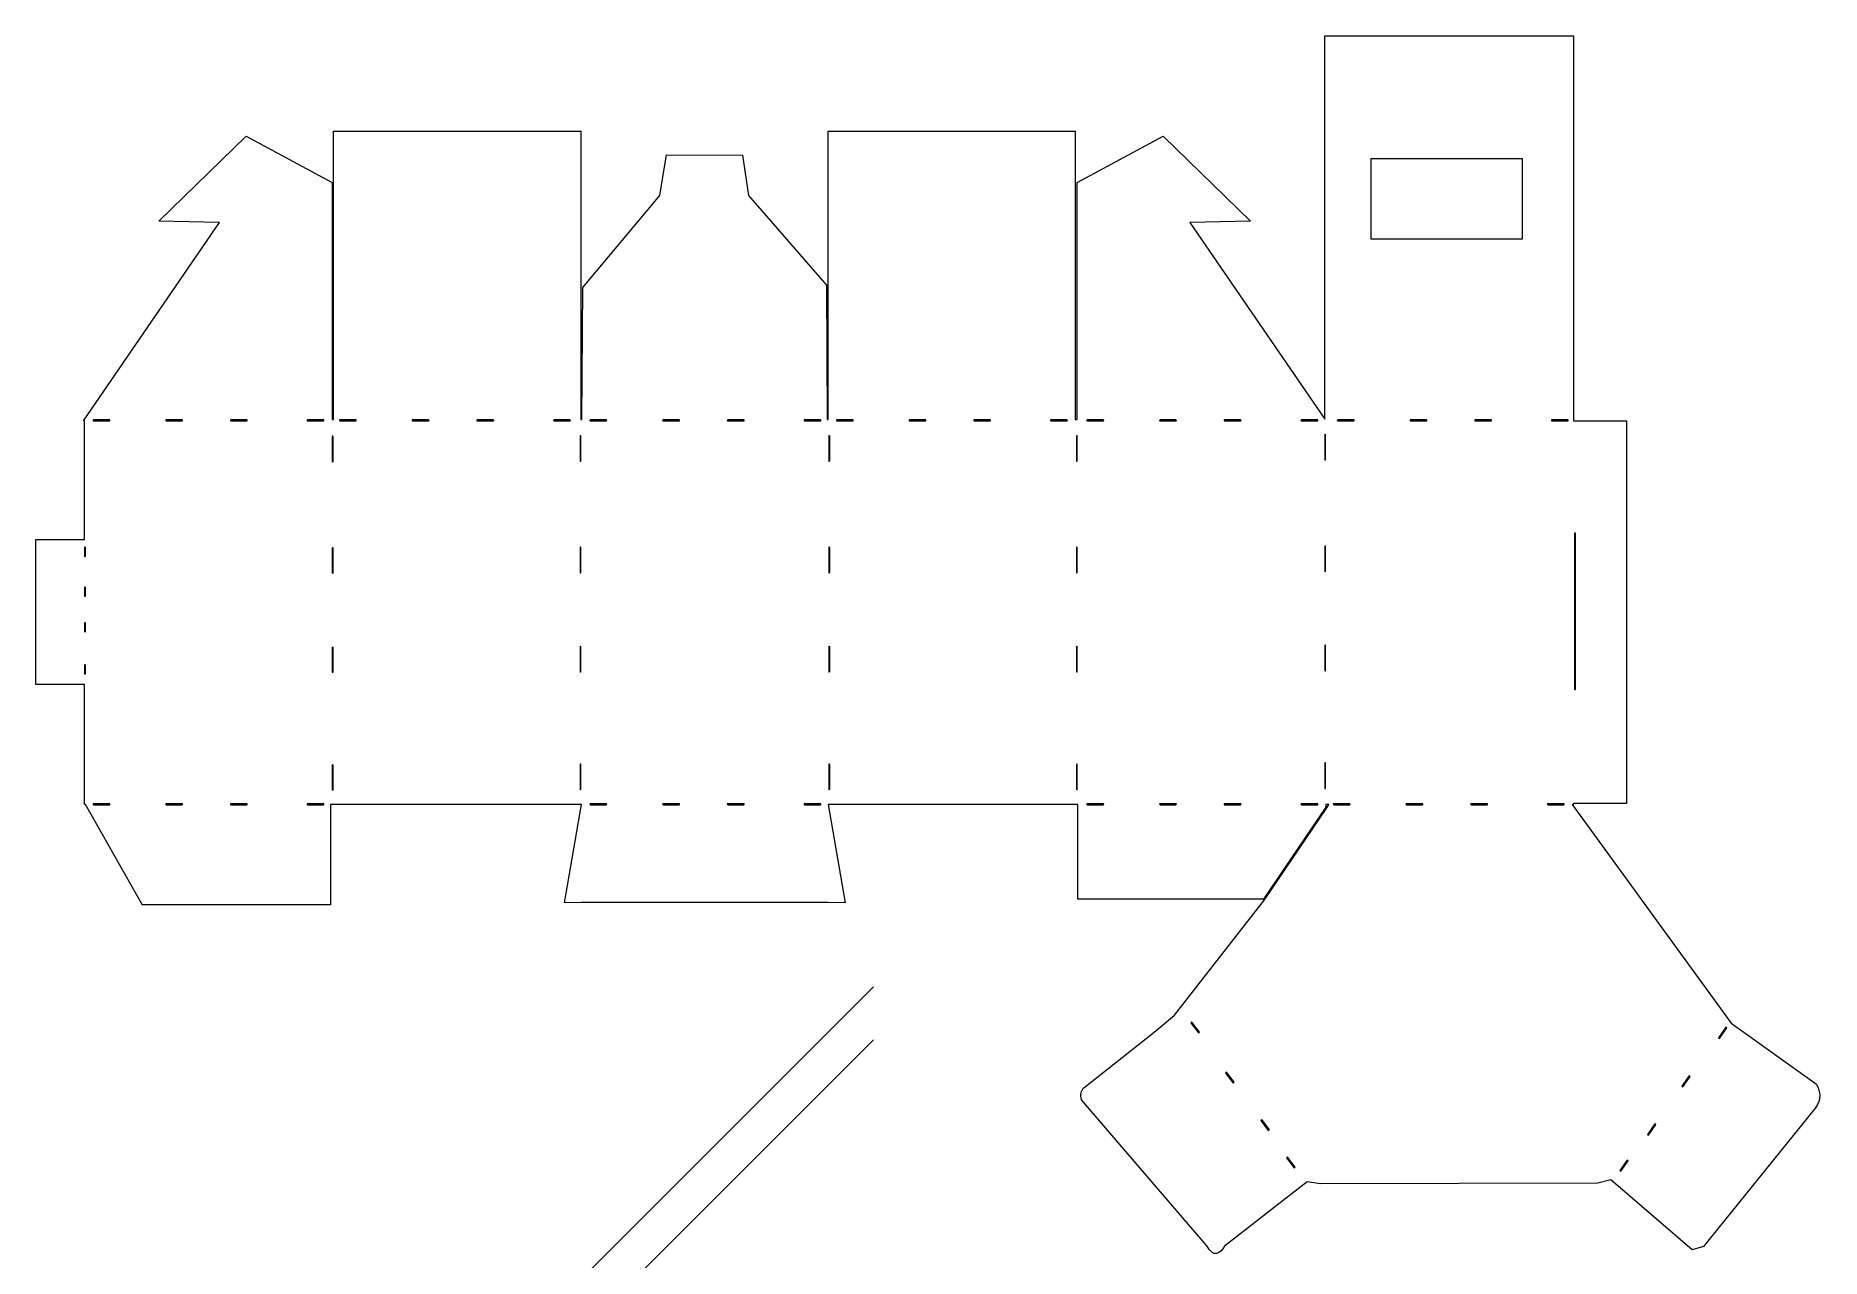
# Model space of a CAD drawing. Header units: centimetres. Extents: x -21475 to 12, y -21473 to 8.
# Drawn here: x -11.68 to 11.7, y -8.04 to 7.98 of the extents above; entities that cross this region are included whole.
import ezdxf

# ---------------------------------------------------------------- set-up
doc = ezdxf.new("R2010")
doc.units = ezdxf.units.CM
doc.header["$MEASUREMENT"] = 0
doc.layers.add('Layer 1', color=7, linetype='Continuous')

msp = doc.modelspace()

# ---------------------------------------------------------------- linework, layer by layer
at = {"layer": 'Layer 1', "color": 12, "lineweight": 13}
for points, knots in [([(5.20061, 7.97682), (5.20061, 7.97682), (5.20061, 2.95304), (5.20061, 2.95304), (5.20061, 2.95304), (5.20061, 2.95304), (3.43369, 5.53191), (3.43369, 5.53191), (3.43369, 5.53191), (3.43369, 5.53191), (4.22827, 5.54762), (4.22827, 5.54762), (4.22827, 5.54762), (4.22827, 5.54762), (3.08229, 6.66052), (3.08229, 6.66052), (3.08229, 6.66052), (3.08229, 6.66052), (1.95946, 6.05446), (1.95946, 6.05446), (1.95946, 6.05446), (1.95946, 6.05446), (1.95863, 2.94974), (1.95863, 2.94974), (1.95863, 2.94974), (1.95863, 2.94974), (1.95119, 2.94974), (1.95119, 2.94974), (1.95119, 2.94974), (1.95119, 2.94974), (1.933, 2.94974), (1.933, 2.94974), (1.933, 2.94974), (1.933, 2.94974), (1.933, 6.72749), (1.933, 6.72749), (1.933, 6.72749), (1.933, 6.72749), (-1.30401, 6.72749), (-1.30401, 6.72749), (-1.30401, 6.72749), (-1.30401, 6.72749), (-1.30401, 2.94974), (-1.30401, 2.94974), (-1.30401, 2.94974), (-1.30401, 2.94974), (-1.31724, 2.94974), (-1.31724, 2.94974), (-1.31724, 2.94974), (-1.31724, 2.94974), (-1.32551, 4.70757), (-1.32551, 4.70757), (-1.32551, 4.70757), (-1.32551, 4.70757), (-2.34581, 5.88414), (-2.34581, 5.88414), (-2.34581, 5.88414), (-2.34581, 5.88414), (-2.42601, 6.41165), (-2.42601, 6.41165), (-2.42601, 6.41165), (-2.42601, 6.41165), (-3.4215, 6.41578), (-3.4215, 6.41578), (-3.4215, 6.41578), (-3.4215, 6.41578), (-3.50749, 5.88496), (-3.50749, 5.88496), (-3.50749, 5.88496), (-3.50749, 5.88496), (-4.51869, 4.67863), (-4.51869, 4.67863), (-4.51869, 4.67863), (-4.51869, 4.67863), (-4.53027, 2.94974), (-4.53027, 2.94974), (-4.53027, 2.94974), (-4.53027, 2.94974), (-4.53771, 2.94974), (-4.53771, 2.94974), (-4.53771, 2.94974), (-4.53771, 2.94974), (-4.54515, 2.94974), (-4.54515, 2.94974), (-4.54515, 2.94974), (-4.54515, 2.94974), (-4.54515, 6.72749), (-4.54515, 6.72749), (-4.54515, 6.72749), (-4.54515, 6.72749), (-7.78216, 6.72749), (-7.78216, 6.72749), (-7.78216, 6.72749), (-7.78216, 6.72749), (-7.78216, 2.94974), (-7.78216, 2.94974), (-7.78216, 2.94974), (-7.78216, 2.94974), (-7.78712, 2.94974), (-7.78712, 2.94974), (-7.78712, 2.94974), (-7.78712, 2.94974), (-7.79704, 2.94974), (-7.79704, 2.94974), (-7.79704, 2.94974), (-7.79704, 2.94974), (-7.802, 2.94974), (-7.802, 2.94974), (-7.802, 2.94974), (-7.802, 2.94974), (-7.80283, 6.05446), (-7.80283, 6.05446), (-7.80283, 6.05446), (-7.80283, 6.05446), (-8.92566, 6.66052), (-8.92566, 6.66052), (-8.92566, 6.66052), (-8.92566, 6.66052), (-10.07164, 5.54762), (-10.07164, 5.54762), (-10.07164, 5.54762), (-10.07164, 5.54762), (-9.27706, 5.53191), (-9.27706, 5.53191), (-9.27706, 5.53191), (-9.27706, 5.53191), (-11.05886, 2.93155), (-11.05886, 2.93155), (-11.05886, 2.93155), (-11.05886, 2.93155), (-11.04563, 2.93155), (-11.04563, 2.93155), (-11.04563, 2.93155), (-11.04563, 2.93155), (-11.04563, 1.3763), (-11.04563, 1.3763), (-11.04563, 1.3763), (-11.04563, 1.3763), (-11.68394, 1.3763), (-11.68394, 1.3763), (-11.68394, 1.3763), (-11.68394, 1.3763), (-11.68394, -0.52126), (-11.68394, -0.52126), (-11.68394, -0.52126), (-11.68394, -0.52126), (-11.04563, -0.52126), (-11.04563, -0.52126), (-11.04563, -0.52126), (-11.04563, -0.52126), (-11.04563, -2.0947), (-11.04563, -2.0947), (-11.04563, -2.0947), (-11.04563, -2.0947), (-11.03323, -2.0947), (-11.03323, -2.0947), (-11.03323, -2.0947), (-11.03323, -2.0947), (-10.28992, -3.40521), (-10.28992, -3.40521), (-10.28992, -3.40521), (-10.28992, -3.40521), (-10.29157, -3.40686), (-10.29157, -3.40686), (-10.29157, -3.40686), (-10.29157, -3.40686), (-7.82102, -3.40686), (-7.82102, -3.40686), (-7.82102, -3.40686), (-7.82102, -3.40686), (-7.82102, -2.09469), (-7.82102, -2.09469), (-7.82102, -2.09469), (-7.82102, -2.09469), (-7.79704, -2.09469), (-7.79704, -2.09469), (-7.79704, -2.09469), (-7.79704, -2.09469), (-7.78712, -2.09469), (-7.78712, -2.09469), (-7.78712, -2.09469), (-7.78712, -2.09469), (-4.54763, -2.09469), (-4.54763, -2.09469), (-4.54763, -2.09469), (-4.54763, -2.09469), (-4.53771, -2.09469), (-4.53771, -2.09469), (-4.53771, -2.09469), (-4.53771, -2.09469), (-4.53688, -2.09469), (-4.53688, -2.09469), (-4.53688, -2.09469), (-4.53688, -2.09469), (-4.75681, -3.3804), (-4.75681, -3.3804), (-4.75681, -3.3804), (-4.75681, -3.3804), (-4.53522, -3.37875), (-4.53522, -3.37875), (-4.53522, -3.37875), (-4.53522, -3.37875), (-4.52282, -3.37875), (-4.52282, -3.37875), (-4.52282, -3.37875), (-4.52282, -3.37875), (-1.3164, -3.37875), (-1.3164, -3.37875), (-1.3164, -3.37875), (-1.3164, -3.37875), (-1.304, -3.37875), (-1.304, -3.37875), (-1.304, -3.37875), (-1.304, -3.37875), (-1.08241, -3.3804), (-1.08241, -3.3804), (-1.08241, -3.3804), (-1.08241, -3.3804), (-1.30235, -2.09471), (-1.30235, -2.09471), (-1.30235, -2.09471), (-1.30235, -2.09471), (-1.29822, -2.09471), (-1.29822, -2.09471), (-1.29822, -2.09471), (-1.29822, -2.09471), (-1.2883, -2.09471), (-1.2883, -2.09471), (-1.2883, -2.09471), (-1.2883, -2.09471), (1.95119, -2.09471), (1.95119, -2.09471), (1.95119, -2.09471), (1.95119, -2.09471), (1.96029, -2.09471), (1.96029, -2.09471), (1.96029, -2.09471), (1.96029, -2.09471), (1.96773, -2.09471), (1.96773, -2.09471), (1.96773, -2.09471), (1.96773, -2.09471), (1.96773, -3.33494), (1.96773, -3.33494), (1.96773, -3.33494), (1.96773, -3.33494), (4.39776, -3.33246), (4.39776, -3.33246), (4.39776, -3.33246), (4.39776, -3.33246), (5.21383, -2.12613), (5.21383, -2.12613), (5.21383, -2.12613), (5.21383, -2.12613), (5.21548, -2.09471), (5.21548, -2.09471), (5.21548, -2.09471), (5.21548, -2.09471), (5.25517, -2.09471), (5.25517, -2.09471), (5.25517, -2.09471), (5.25517, -2.09471), (5.22788, -2.13522), (5.22788, -2.13522), (5.22788, -2.13522), (5.22788, -2.13522), (4.41346, -3.34404), (4.41346, -3.34404), (4.41346, -3.34404), (4.41346, -3.34404), (3.23358, -4.85299), (3.23358, -4.85299), (3.23358, -4.85299), (3.23358, -4.85299), (2.96404, -5.07706), (2.96404, -5.07706), (2.96404, -5.07706), (2.96404, -5.07706), (2.04594, -5.80545), (2.04594, -5.80545), (2.04594, -5.80545), (2.0062, -5.83698), (1.99979, -5.89975), (2.01279, -5.96013), (2.01279, -5.96013), (2.01279, -5.96013), (3.65437, -7.87314), (3.65437, -7.87314), (3.65437, -7.87314), (3.75063, -8.03741), (3.82228, -7.98012), (3.8891, -7.87944), (3.8891, -7.87944), (3.8891, -7.87944), (4.97158, -7.03415), (4.97158, -7.03415), (4.97158, -7.03415), (4.97158, -7.03415), (5.14439, -7.06309), (5.14439, -7.06309), (5.14439, -7.06309), (5.14439, -7.06309), (8.77745, -7.05317), (8.77745, -7.05317), (8.77745, -7.05317), (8.77745, -7.05317), (8.94695, -7.00769), (8.94695, -7.00769), (8.94695, -7.00769), (8.94695, -7.00769), (10.01401, -7.92713), (10.01401, -7.92713), (10.01401, -7.92713), (10.01401, -7.92713), (10.16235, -7.88228), (10.16235, -7.88228), (10.16235, -7.88228), (10.16235, -7.88228), (11.62873, -6.06555), (11.62873, -6.06555), (11.62873, -6.06555), (11.70446, -5.956), (11.69564, -5.85493), (11.64388, -5.75713), (11.64388, -5.75713), (11.64388, -5.75713), (10.52452, -4.95674), (10.52452, -4.95674), (10.52452, -4.95674), (10.52452, -4.95674), (8.44258, -2.09471), (8.44258, -2.09471), (8.44258, -2.09471), (8.44258, -2.09471), (8.45912, -2.09471), (8.45912, -2.09471), (8.45912, -2.09471), (8.45912, -2.09471), (8.45912, -2.08231), (8.45912, -2.08231), (8.45912, -2.08231), (8.45912, -2.08231), (9.15117, -2.08231), (9.15117, -2.08231), (9.15117, -2.08231), (9.15117, -2.08231), (9.15117, 2.9332), (9.15117, 2.9332), (9.15117, 2.9332), (9.15117, 2.9332), (8.45912, 2.9332), (8.45912, 2.9332), (8.45912, 2.9332), (8.45912, 2.9332), (8.45912, 2.94974), (8.45912, 2.94974), (8.45912, 2.94974), (8.45912, 2.94974), (8.45912, 7.97682), (8.45912, 7.97682), (8.45912, 7.97682), (8.45912, 7.97682), (5.20061, 7.97682), (5.20061, 7.97682)], [0, 0, 0, 0, 0.01086957, 0.01086957, 0.01086957, 0.01086957, 0.02173913, 0.02173913, 0.02173913, 0.02173913, 0.0326087, 0.0326087, 0.0326087, 0.0326087, 0.04347826, 0.04347826, 0.04347826, 0.04347826, 0.05434783, 0.05434783, 0.05434783, 0.05434783, 0.06521739, 0.06521739, 0.06521739, 0.06521739, 0.07608696, 0.07608696, 0.07608696, 0.07608696, 0.08695652, 0.08695652, 0.08695652, 0.08695652, 0.09782609, 0.09782609, 0.09782609, 0.09782609, 0.10869565, 0.10869565, 0.10869565, 0.10869565, 0.11956522, 0.11956522, 0.11956522, 0.11956522, 0.13043478, 0.13043478, 0.13043478, 0.13043478, 0.14130435, 0.14130435, 0.14130435, 0.14130435, 0.15217391, 0.15217391, 0.15217391, 0.15217391, 0.16304348, 0.16304348, 0.16304348, 0.16304348, 0.17391304, 0.17391304, 0.17391304, 0.17391304, 0.18478261, 0.18478261, 0.18478261, 0.18478261, 0.19565217, 0.19565217, 0.19565217, 0.19565217, 0.20652174, 0.20652174, 0.20652174, 0.20652174, 0.2173913, 0.2173913, 0.2173913, 0.2173913, 0.22826087, 0.22826087, 0.22826087, 0.22826087, 0.23913043, 0.23913043, 0.23913043, 0.23913043, 0.25, 0.25, 0.25, 0.25, 0.26086957, 0.26086957, 0.26086957, 0.26086957, 0.27173913, 0.27173913, 0.27173913, 0.27173913, 0.2826087, 0.2826087, 0.2826087, 0.2826087, 0.29347826, 0.29347826, 0.29347826, 0.29347826, 0.30434783, 0.30434783, 0.30434783, 0.30434783, 0.31521739, 0.31521739, 0.31521739, 0.31521739, 0.32608696, 0.32608696, 0.32608696, 0.32608696, 0.33695652, 0.33695652, 0.33695652, 0.33695652, 0.34782609, 0.34782609, 0.34782609, 0.34782609, 0.35869565, 0.35869565, 0.35869565, 0.35869565, 0.36956522, 0.36956522, 0.36956522, 0.36956522, 0.38043478, 0.38043478, 0.38043478, 0.38043478, 0.39130435, 0.39130435, 0.39130435, 0.39130435, 0.40217391, 0.40217391, 0.40217391, 0.40217391, 0.41304348, 0.41304348, 0.41304348, 0.41304348, 0.42391304, 0.42391304, 0.42391304, 0.42391304, 0.43478261, 0.43478261, 0.43478261, 0.43478261, 0.44565217, 0.44565217, 0.44565217, 0.44565217, 0.45652174, 0.45652174, 0.45652174, 0.45652174, 0.4673913, 0.4673913, 0.4673913, 0.4673913, 0.47826087, 0.47826087, 0.47826087, 0.47826087, 0.48913043, 0.48913043, 0.48913043, 0.48913043, 0.5, 0.5, 0.5, 0.5, 0.51086957, 0.51086957, 0.51086957, 0.51086957, 0.52173913, 0.52173913, 0.52173913, 0.52173913, 0.5326087, 0.5326087, 0.5326087, 0.5326087, 0.54347826, 0.54347826, 0.54347826, 0.54347826, 0.55434783, 0.55434783, 0.55434783, 0.55434783, 0.56521739, 0.56521739, 0.56521739, 0.56521739, 0.57608696, 0.57608696, 0.57608696, 0.57608696, 0.58695652, 0.58695652, 0.58695652, 0.58695652, 0.59782609, 0.59782609, 0.59782609, 0.59782609, 0.60869565, 0.60869565, 0.60869565, 0.60869565, 0.61956522, 0.61956522, 0.61956522, 0.61956522, 0.63043478, 0.63043478, 0.63043478, 0.63043478, 0.64130435, 0.64130435, 0.64130435, 0.64130435, 0.65217391, 0.65217391, 0.65217391, 0.65217391, 0.66304348, 0.66304348, 0.66304348, 0.66304348, 0.67391304, 0.67391304, 0.67391304, 0.67391304, 0.68478261, 0.68478261, 0.68478261, 0.68478261, 0.69565217, 0.69565217, 0.69565217, 0.69565217, 0.70652174, 0.70652174, 0.70652174, 0.70652174, 0.7173913, 0.7173913, 0.7173913, 0.7173913, 0.72826087, 0.72826087, 0.72826087, 0.72826087, 0.73913043, 0.73913043, 0.73913043, 0.73913043, 0.75, 0.75, 0.75, 0.75, 0.76086957, 0.76086957, 0.76086957, 0.76086957, 0.77173913, 0.77173913, 0.77173913, 0.77173913, 0.7826087, 0.7826087, 0.7826087, 0.7826087, 0.79347826, 0.79347826, 0.79347826, 0.79347826, 0.80434783, 0.80434783, 0.80434783, 0.80434783, 0.81521739, 0.81521739, 0.81521739, 0.81521739, 0.82608696, 0.82608696, 0.82608696, 0.82608696, 0.83695652, 0.83695652, 0.83695652, 0.83695652, 0.84782609, 0.84782609, 0.84782609, 0.84782609, 0.85869565, 0.85869565, 0.85869565, 0.85869565, 0.86956522, 0.86956522, 0.86956522, 0.86956522, 0.88043478, 0.88043478, 0.88043478, 0.88043478, 0.89130435, 0.89130435, 0.89130435, 0.89130435, 0.90217391, 0.90217391, 0.90217391, 0.90217391, 0.91304348, 0.91304348, 0.91304348, 0.91304348, 0.92391304, 0.92391304, 0.92391304, 0.92391304, 0.93478261, 0.93478261, 0.93478261, 0.93478261, 0.94565217, 0.94565217, 0.94565217, 0.94565217, 0.95652174, 0.95652174, 0.95652174, 0.95652174, 0.9673913, 0.9673913, 0.9673913, 0.9673913, 0.97826087, 0.97826087, 0.97826087, 0.97826087, 1, 1, 1, 1]), ([(5.80585, 6.36452), (5.80585, 6.36452), (7.79188, 6.36452), (7.79188, 6.36452), (7.79188, 6.36452), (7.79188, 6.36452), (7.79188, 5.31528), (7.79188, 5.31528), (7.79188, 5.31528), (7.79188, 5.31528), (5.80585, 5.31528), (5.80585, 5.31528), (5.80585, 5.31528), (5.80585, 5.31528), (5.80585, 6.36452), (5.80585, 6.36452)], [0, 0, 0, 0, 0.2, 0.2, 0.2, 0.2, 0.4, 0.4, 0.4, 0.4, 0.6, 0.6, 0.6, 0.6, 1, 1, 1, 1]), ([(-10.9274, 2.94313), (-10.9274, 2.94313), (-10.71821, 2.94313), (-10.71821, 2.94313), (-10.71821, 2.94313), (-10.71509, 2.94313), (-10.71242, 2.94047), (-10.71242, 2.93734), (-10.71242, 2.93734), (-10.71242, 2.93422), (-10.71508, 2.93155), (-10.71821, 2.93155), (-10.71821, 2.93155), (-10.71821, 2.93155), (-10.9274, 2.93155), (-10.9274, 2.93155), (-10.9274, 2.93155), (-10.93052, 2.93155), (-10.93319, 2.93421), (-10.93319, 2.93734), (-10.93319, 2.93734), (-10.93319, 2.94046), (-10.93053, 2.94313), (-10.9274, 2.94313)], [0, 0, 0, 0, 0.14285714, 0.14285714, 0.14285714, 0.14285714, 0.28571429, 0.28571429, 0.28571429, 0.28571429, 0.42857143, 0.42857143, 0.42857143, 0.42857143, 0.57142857, 0.57142857, 0.57142857, 0.57142857, 0.71428571, 0.71428571, 0.71428571, 0.71428571, 1, 1, 1, 1]), ([(-9.9749, 2.94313), (-9.9749, 2.94313), (-9.76571, 2.94313), (-9.76571, 2.94313), (-9.76571, 2.94313), (-9.76259, 2.94313), (-9.75992, 2.94047), (-9.75992, 2.93734), (-9.75992, 2.93734), (-9.75992, 2.93422), (-9.76258, 2.93155), (-9.76571, 2.93155), (-9.76571, 2.93155), (-9.76571, 2.93155), (-9.9749, 2.93155), (-9.9749, 2.93155), (-9.9749, 2.93155), (-9.97802, 2.93155), (-9.98069, 2.93421), (-9.98069, 2.93734), (-9.98069, 2.93734), (-9.98069, 2.94046), (-9.97803, 2.94313), (-9.9749, 2.94313)], [0, 0, 0, 0, 0.14285714, 0.14285714, 0.14285714, 0.14285714, 0.28571429, 0.28571429, 0.28571429, 0.28571429, 0.42857143, 0.42857143, 0.42857143, 0.42857143, 0.57142857, 0.57142857, 0.57142857, 0.57142857, 0.71428571, 0.71428571, 0.71428571, 0.71428571, 1, 1, 1, 1]), ([(-9.12823, 2.94313), (-9.12823, 2.94313), (-8.91904, 2.94313), (-8.91904, 2.94313), (-8.91904, 2.94313), (-8.91592, 2.94313), (-8.91325, 2.94047), (-8.91325, 2.93734), (-8.91325, 2.93734), (-8.91325, 2.93422), (-8.91591, 2.93155), (-8.91904, 2.93155), (-8.91904, 2.93155), (-8.91904, 2.93155), (-9.12823, 2.93155), (-9.12823, 2.93155), (-9.12823, 2.93155), (-9.13135, 2.93155), (-9.13402, 2.93421), (-9.13402, 2.93734), (-9.13402, 2.93734), (-9.13402, 2.94046), (-9.13136, 2.94313), (-9.12823, 2.94313)], [0, 0, 0, 0, 0.14285714, 0.14285714, 0.14285714, 0.14285714, 0.28571429, 0.28571429, 0.28571429, 0.28571429, 0.42857143, 0.42857143, 0.42857143, 0.42857143, 0.57142857, 0.57142857, 0.57142857, 0.57142857, 0.71428571, 0.71428571, 0.71428571, 0.71428571, 1, 1, 1, 1]), ([(-8.12281, 2.94313), (-8.12281, 2.94313), (-7.91362, 2.94313), (-7.91362, 2.94313), (-7.91362, 2.94313), (-7.9105, 2.94313), (-7.90783, 2.94047), (-7.90783, 2.93734), (-7.90783, 2.93734), (-7.90783, 2.93422), (-7.91049, 2.93155), (-7.91362, 2.93155), (-7.91362, 2.93155), (-7.91362, 2.93155), (-8.12281, 2.93155), (-8.12281, 2.93155), (-8.12281, 2.93155), (-8.12593, 2.93155), (-8.1286, 2.93421), (-8.1286, 2.93734), (-8.1286, 2.93734), (-8.1286, 2.94046), (-8.12594, 2.94313), (-8.12281, 2.94313)], [0, 0, 0, 0, 0.14285714, 0.14285714, 0.14285714, 0.14285714, 0.28571429, 0.28571429, 0.28571429, 0.28571429, 0.42857143, 0.42857143, 0.42857143, 0.42857143, 0.57142857, 0.57142857, 0.57142857, 0.57142857, 0.71428571, 0.71428571, 0.71428571, 0.71428571, 1, 1, 1, 1]), ([(-7.69948, 2.94313), (-7.69948, 2.94313), (-7.49029, 2.94313), (-7.49029, 2.94313), (-7.49029, 2.94313), (-7.48717, 2.94313), (-7.4845, 2.94047), (-7.4845, 2.93734), (-7.4845, 2.93734), (-7.4845, 2.93422), (-7.48716, 2.93155), (-7.49029, 2.93155), (-7.49029, 2.93155), (-7.49029, 2.93155), (-7.69948, 2.93155), (-7.69948, 2.93155), (-7.69948, 2.93155), (-7.7026, 2.93155), (-7.70527, 2.93421), (-7.70527, 2.93734), (-7.70527, 2.93734), (-7.70527, 2.94046), (-7.70261, 2.94313), (-7.69948, 2.94313)], [0, 0, 0, 0, 0.14285714, 0.14285714, 0.14285714, 0.14285714, 0.28571429, 0.28571429, 0.28571429, 0.28571429, 0.42857143, 0.42857143, 0.42857143, 0.42857143, 0.57142857, 0.57142857, 0.57142857, 0.57142857, 0.71428571, 0.71428571, 0.71428571, 0.71428571, 1, 1, 1, 1]), ([(-6.74698, 2.94313), (-6.74698, 2.94313), (-6.53779, 2.94313), (-6.53779, 2.94313), (-6.53779, 2.94313), (-6.53467, 2.94313), (-6.532, 2.94047), (-6.532, 2.93734), (-6.532, 2.93734), (-6.532, 2.93422), (-6.53466, 2.93155), (-6.53779, 2.93155), (-6.53779, 2.93155), (-6.53779, 2.93155), (-6.74698, 2.93155), (-6.74698, 2.93155), (-6.74698, 2.93155), (-6.7501, 2.93155), (-6.75277, 2.93421), (-6.75277, 2.93734), (-6.75277, 2.93734), (-6.75277, 2.94046), (-6.75011, 2.94313), (-6.74698, 2.94313)], [0, 0, 0, 0, 0.14285714, 0.14285714, 0.14285714, 0.14285714, 0.28571429, 0.28571429, 0.28571429, 0.28571429, 0.42857143, 0.42857143, 0.42857143, 0.42857143, 0.57142857, 0.57142857, 0.57142857, 0.57142857, 0.71428571, 0.71428571, 0.71428571, 0.71428571, 1, 1, 1, 1]), ([(-5.90031, 2.94313), (-5.90031, 2.94313), (-5.69112, 2.94313), (-5.69112, 2.94313), (-5.69112, 2.94313), (-5.688, 2.94313), (-5.68533, 2.94047), (-5.68533, 2.93734), (-5.68533, 2.93734), (-5.68533, 2.93422), (-5.68799, 2.93155), (-5.69112, 2.93155), (-5.69112, 2.93155), (-5.69112, 2.93155), (-5.90031, 2.93155), (-5.90031, 2.93155), (-5.90031, 2.93155), (-5.90343, 2.93155), (-5.9061, 2.93421), (-5.9061, 2.93734), (-5.9061, 2.93734), (-5.9061, 2.94046), (-5.90344, 2.94313), (-5.90031, 2.94313)], [0, 0, 0, 0, 0.14285714, 0.14285714, 0.14285714, 0.14285714, 0.28571429, 0.28571429, 0.28571429, 0.28571429, 0.42857143, 0.42857143, 0.42857143, 0.42857143, 0.57142857, 0.57142857, 0.57142857, 0.57142857, 0.71428571, 0.71428571, 0.71428571, 0.71428571, 1, 1, 1, 1]), ([(-4.8949, 2.94313), (-4.8949, 2.94313), (-4.68571, 2.94313), (-4.68571, 2.94313), (-4.68571, 2.94313), (-4.68259, 2.94313), (-4.67992, 2.94047), (-4.67992, 2.93734), (-4.67992, 2.93734), (-4.67992, 2.93422), (-4.68258, 2.93155), (-4.68571, 2.93155), (-4.68571, 2.93155), (-4.68571, 2.93155), (-4.8949, 2.93155), (-4.8949, 2.93155), (-4.8949, 2.93155), (-4.89802, 2.93155), (-4.90069, 2.93421), (-4.90069, 2.93734), (-4.90069, 2.93734), (-4.90069, 2.94046), (-4.89803, 2.94313), (-4.8949, 2.94313)], [0, 0, 0, 0, 0.14285714, 0.14285714, 0.14285714, 0.14285714, 0.28571429, 0.28571429, 0.28571429, 0.28571429, 0.42857143, 0.42857143, 0.42857143, 0.42857143, 0.57142857, 0.57142857, 0.57142857, 0.57142857, 0.71428571, 0.71428571, 0.71428571, 0.71428571, 1, 1, 1, 1]), ([(-4.41865, 2.94313), (-4.41865, 2.94313), (-4.20946, 2.94313), (-4.20946, 2.94313), (-4.20946, 2.94313), (-4.20634, 2.94313), (-4.20367, 2.94047), (-4.20367, 2.93734), (-4.20367, 2.93734), (-4.20367, 2.93422), (-4.20633, 2.93155), (-4.20946, 2.93155), (-4.20946, 2.93155), (-4.20946, 2.93155), (-4.41865, 2.93155), (-4.41865, 2.93155), (-4.41865, 2.93155), (-4.42177, 2.93155), (-4.42444, 2.93421), (-4.42444, 2.93734), (-4.42444, 2.93734), (-4.42444, 2.94046), (-4.42178, 2.94313), (-4.41865, 2.94313)], [0, 0, 0, 0, 0.14285714, 0.14285714, 0.14285714, 0.14285714, 0.28571429, 0.28571429, 0.28571429, 0.28571429, 0.42857143, 0.42857143, 0.42857143, 0.42857143, 0.57142857, 0.57142857, 0.57142857, 0.57142857, 0.71428571, 0.71428571, 0.71428571, 0.71428571, 1, 1, 1, 1]), ([(-3.46615, 2.94313), (-3.46615, 2.94313), (-3.25696, 2.94313), (-3.25696, 2.94313), (-3.25696, 2.94313), (-3.25384, 2.94313), (-3.25117, 2.94047), (-3.25117, 2.93734), (-3.25117, 2.93734), (-3.25117, 2.93422), (-3.25383, 2.93155), (-3.25696, 2.93155), (-3.25696, 2.93155), (-3.25696, 2.93155), (-3.46615, 2.93155), (-3.46615, 2.93155), (-3.46615, 2.93155), (-3.46927, 2.93155), (-3.47194, 2.93421), (-3.47194, 2.93734), (-3.47194, 2.93734), (-3.47194, 2.94046), (-3.46928, 2.94313), (-3.46615, 2.94313)], [0, 0, 0, 0, 0.14285714, 0.14285714, 0.14285714, 0.14285714, 0.28571429, 0.28571429, 0.28571429, 0.28571429, 0.42857143, 0.42857143, 0.42857143, 0.42857143, 0.57142857, 0.57142857, 0.57142857, 0.57142857, 0.71428571, 0.71428571, 0.71428571, 0.71428571, 1, 1, 1, 1]), ([(-2.61948, 2.94313), (-2.61948, 2.94313), (-2.41029, 2.94313), (-2.41029, 2.94313), (-2.41029, 2.94313), (-2.40717, 2.94313), (-2.4045, 2.94047), (-2.4045, 2.93734), (-2.4045, 2.93734), (-2.4045, 2.93422), (-2.40716, 2.93155), (-2.41029, 2.93155), (-2.41029, 2.93155), (-2.41029, 2.93155), (-2.61948, 2.93155), (-2.61948, 2.93155), (-2.61948, 2.93155), (-2.6226, 2.93155), (-2.62527, 2.93421), (-2.62527, 2.93734), (-2.62527, 2.93734), (-2.62527, 2.94046), (-2.62261, 2.94313), (-2.61948, 2.94313)], [0, 0, 0, 0, 0.14285714, 0.14285714, 0.14285714, 0.14285714, 0.28571429, 0.28571429, 0.28571429, 0.28571429, 0.42857143, 0.42857143, 0.42857143, 0.42857143, 0.57142857, 0.57142857, 0.57142857, 0.57142857, 0.71428571, 0.71428571, 0.71428571, 0.71428571, 1, 1, 1, 1]), ([(-1.61406, 2.94313), (-1.61406, 2.94313), (-1.40487, 2.94313), (-1.40487, 2.94313), (-1.40487, 2.94313), (-1.40175, 2.94313), (-1.39908, 2.94047), (-1.39908, 2.93734), (-1.39908, 2.93734), (-1.39908, 2.93422), (-1.40174, 2.93155), (-1.40487, 2.93155), (-1.40487, 2.93155), (-1.40487, 2.93155), (-1.61406, 2.93155), (-1.61406, 2.93155), (-1.61406, 2.93155), (-1.61718, 2.93155), (-1.61985, 2.93421), (-1.61985, 2.93734), (-1.61985, 2.93734), (-1.61985, 2.94046), (-1.61719, 2.94313), (-1.61406, 2.94313)], [0, 0, 0, 0, 0.14285714, 0.14285714, 0.14285714, 0.14285714, 0.28571429, 0.28571429, 0.28571429, 0.28571429, 0.42857143, 0.42857143, 0.42857143, 0.42857143, 0.57142857, 0.57142857, 0.57142857, 0.57142857, 0.71428571, 0.71428571, 0.71428571, 0.71428571, 1, 1, 1, 1]), ([(-1.19073, 2.94313), (-1.19073, 2.94313), (-0.98154, 2.94313), (-0.98154, 2.94313), (-0.98154, 2.94313), (-0.97842, 2.94313), (-0.97575, 2.94047), (-0.97575, 2.93734), (-0.97575, 2.93734), (-0.97575, 2.93422), (-0.97841, 2.93155), (-0.98154, 2.93155), (-0.98154, 2.93155), (-0.98154, 2.93155), (-1.19073, 2.93155), (-1.19073, 2.93155), (-1.19073, 2.93155), (-1.19385, 2.93155), (-1.19652, 2.93421), (-1.19652, 2.93734), (-1.19652, 2.93734), (-1.19652, 2.94046), (-1.19386, 2.94313), (-1.19073, 2.94313)], [0, 0, 0, 0, 0.14285714, 0.14285714, 0.14285714, 0.14285714, 0.28571429, 0.28571429, 0.28571429, 0.28571429, 0.42857143, 0.42857143, 0.42857143, 0.42857143, 0.57142857, 0.57142857, 0.57142857, 0.57142857, 0.71428571, 0.71428571, 0.71428571, 0.71428571, 1, 1, 1, 1]), ([(-0.23823, 2.94313), (-0.23823, 2.94313), (-0.02904, 2.94313), (-0.02904, 2.94313), (-0.02904, 2.94313), (-0.02592, 2.94313), (-0.02325, 2.94047), (-0.02325, 2.93734), (-0.02325, 2.93734), (-0.02325, 2.93422), (-0.02591, 2.93155), (-0.02904, 2.93155), (-0.02904, 2.93155), (-0.02904, 2.93155), (-0.23823, 2.93155), (-0.23823, 2.93155), (-0.23823, 2.93155), (-0.24135, 2.93155), (-0.24402, 2.93421), (-0.24402, 2.93734), (-0.24402, 2.93734), (-0.24402, 2.94046), (-0.24136, 2.94313), (-0.23823, 2.94313)], [0, 0, 0, 0, 0.14285714, 0.14285714, 0.14285714, 0.14285714, 0.28571429, 0.28571429, 0.28571429, 0.28571429, 0.42857143, 0.42857143, 0.42857143, 0.42857143, 0.57142857, 0.57142857, 0.57142857, 0.57142857, 0.71428571, 0.71428571, 0.71428571, 0.71428571, 1, 1, 1, 1]), ([(0.60844, 2.94313), (0.60844, 2.94313), (0.81763, 2.94313), (0.81763, 2.94313), (0.81763, 2.94313), (0.82075, 2.94313), (0.82342, 2.94047), (0.82342, 2.93734), (0.82342, 2.93734), (0.82342, 2.93422), (0.82076, 2.93155), (0.81763, 2.93155), (0.81763, 2.93155), (0.81763, 2.93155), (0.60844, 2.93155), (0.60844, 2.93155), (0.60844, 2.93155), (0.60532, 2.93155), (0.60265, 2.93421), (0.60265, 2.93734), (0.60265, 2.93734), (0.60265, 2.94046), (0.60531, 2.94313), (0.60844, 2.94313)], [0, 0, 0, 0, 0.14285714, 0.14285714, 0.14285714, 0.14285714, 0.28571429, 0.28571429, 0.28571429, 0.28571429, 0.42857143, 0.42857143, 0.42857143, 0.42857143, 0.57142857, 0.57142857, 0.57142857, 0.57142857, 0.71428571, 0.71428571, 0.71428571, 0.71428571, 1, 1, 1, 1]), ([(1.61385, 2.94313), (1.61385, 2.94313), (1.82304, 2.94313), (1.82304, 2.94313), (1.82304, 2.94313), (1.82616, 2.94313), (1.82883, 2.94047), (1.82883, 2.93734), (1.82883, 2.93734), (1.82883, 2.93422), (1.82617, 2.93155), (1.82304, 2.93155), (1.82304, 2.93155), (1.82304, 2.93155), (1.61385, 2.93155), (1.61385, 2.93155), (1.61385, 2.93155), (1.61073, 2.93155), (1.60806, 2.93421), (1.60806, 2.93734), (1.60806, 2.93734), (1.60806, 2.94046), (1.61072, 2.94313), (1.61385, 2.94313)], [0, 0, 0, 0, 0.14285714, 0.14285714, 0.14285714, 0.14285714, 0.28571429, 0.28571429, 0.28571429, 0.28571429, 0.42857143, 0.42857143, 0.42857143, 0.42857143, 0.57142857, 0.57142857, 0.57142857, 0.57142857, 0.71428571, 0.71428571, 0.71428571, 0.71428571, 1, 1, 1, 1]), ([(2.0901, 2.94313), (2.0901, 2.94313), (2.29929, 2.94313), (2.29929, 2.94313), (2.29929, 2.94313), (2.30241, 2.94313), (2.30508, 2.94047), (2.30508, 2.93734), (2.30508, 2.93734), (2.30508, 2.93422), (2.30242, 2.93155), (2.29929, 2.93155), (2.29929, 2.93155), (2.29929, 2.93155), (2.0901, 2.93155), (2.0901, 2.93155), (2.0901, 2.93155), (2.08698, 2.93155), (2.08431, 2.93421), (2.08431, 2.93734), (2.08431, 2.93734), (2.08431, 2.94046), (2.08697, 2.94313), (2.0901, 2.94313)], [0, 0, 0, 0, 0.14285714, 0.14285714, 0.14285714, 0.14285714, 0.28571429, 0.28571429, 0.28571429, 0.28571429, 0.42857143, 0.42857143, 0.42857143, 0.42857143, 0.57142857, 0.57142857, 0.57142857, 0.57142857, 0.71428571, 0.71428571, 0.71428571, 0.71428571, 1, 1, 1, 1]), ([(3.0426, 2.94313), (3.0426, 2.94313), (3.25179, 2.94313), (3.25179, 2.94313), (3.25179, 2.94313), (3.25491, 2.94313), (3.25758, 2.94047), (3.25758, 2.93734), (3.25758, 2.93734), (3.25758, 2.93422), (3.25492, 2.93155), (3.25179, 2.93155), (3.25179, 2.93155), (3.25179, 2.93155), (3.0426, 2.93155), (3.0426, 2.93155), (3.0426, 2.93155), (3.03948, 2.93155), (3.03681, 2.93421), (3.03681, 2.93734), (3.03681, 2.93734), (3.03681, 2.94046), (3.03947, 2.94313), (3.0426, 2.94313)], [0, 0, 0, 0, 0.14285714, 0.14285714, 0.14285714, 0.14285714, 0.28571429, 0.28571429, 0.28571429, 0.28571429, 0.42857143, 0.42857143, 0.42857143, 0.42857143, 0.57142857, 0.57142857, 0.57142857, 0.57142857, 0.71428571, 0.71428571, 0.71428571, 0.71428571, 1, 1, 1, 1]), ([(3.88927, 2.94313), (3.88927, 2.94313), (4.09846, 2.94313), (4.09846, 2.94313), (4.09846, 2.94313), (4.10158, 2.94313), (4.10425, 2.94047), (4.10425, 2.93734), (4.10425, 2.93734), (4.10425, 2.93422), (4.10159, 2.93155), (4.09846, 2.93155), (4.09846, 2.93155), (4.09846, 2.93155), (3.88927, 2.93155), (3.88927, 2.93155), (3.88927, 2.93155), (3.88615, 2.93155), (3.88348, 2.93421), (3.88348, 2.93734), (3.88348, 2.93734), (3.88348, 2.94046), (3.88614, 2.94313), (3.88927, 2.94313)], [0, 0, 0, 0, 0.14285714, 0.14285714, 0.14285714, 0.14285714, 0.28571429, 0.28571429, 0.28571429, 0.28571429, 0.42857143, 0.42857143, 0.42857143, 0.42857143, 0.57142857, 0.57142857, 0.57142857, 0.57142857, 0.71428571, 0.71428571, 0.71428571, 0.71428571, 1, 1, 1, 1]), ([(4.89469, 2.94313), (4.89469, 2.94313), (5.10388, 2.94313), (5.10388, 2.94313), (5.10388, 2.94313), (5.107, 2.94313), (5.10967, 2.94047), (5.10967, 2.93734), (5.10967, 2.93734), (5.10967, 2.93422), (5.10701, 2.93155), (5.10388, 2.93155), (5.10388, 2.93155), (5.10388, 2.93155), (4.89469, 2.93155), (4.89469, 2.93155), (4.89469, 2.93155), (4.89157, 2.93155), (4.8889, 2.93421), (4.8889, 2.93734), (4.8889, 2.93734), (4.8889, 2.94046), (4.89156, 2.94313), (4.89469, 2.94313)], [0, 0, 0, 0, 0.14285714, 0.14285714, 0.14285714, 0.14285714, 0.28571429, 0.28571429, 0.28571429, 0.28571429, 0.42857143, 0.42857143, 0.42857143, 0.42857143, 0.57142857, 0.57142857, 0.57142857, 0.57142857, 0.71428571, 0.71428571, 0.71428571, 0.71428571, 1, 1, 1, 1]), ([(5.37094, 2.94313), (5.37094, 2.94313), (5.58013, 2.94313), (5.58013, 2.94313), (5.58013, 2.94313), (5.58325, 2.94313), (5.58592, 2.94047), (5.58592, 2.93734), (5.58592, 2.93734), (5.58592, 2.93422), (5.58326, 2.93155), (5.58013, 2.93155), (5.58013, 2.93155), (5.58013, 2.93155), (5.37094, 2.93155), (5.37094, 2.93155), (5.37094, 2.93155), (5.36782, 2.93155), (5.36515, 2.93421), (5.36515, 2.93734), (5.36515, 2.93734), (5.36515, 2.94046), (5.36781, 2.94313), (5.37094, 2.94313)], [0, 0, 0, 0, 0.14285714, 0.14285714, 0.14285714, 0.14285714, 0.28571429, 0.28571429, 0.28571429, 0.28571429, 0.42857143, 0.42857143, 0.42857143, 0.42857143, 0.57142857, 0.57142857, 0.57142857, 0.57142857, 0.71428571, 0.71428571, 0.71428571, 0.71428571, 1, 1, 1, 1]), ([(6.32344, 2.94313), (6.32344, 2.94313), (6.53263, 2.94313), (6.53263, 2.94313), (6.53263, 2.94313), (6.53575, 2.94313), (6.53842, 2.94047), (6.53842, 2.93734), (6.53842, 2.93734), (6.53842, 2.93422), (6.53576, 2.93155), (6.53263, 2.93155), (6.53263, 2.93155), (6.53263, 2.93155), (6.32344, 2.93155), (6.32344, 2.93155), (6.32344, 2.93155), (6.32032, 2.93155), (6.31765, 2.93421), (6.31765, 2.93734), (6.31765, 2.93734), (6.31765, 2.94046), (6.32031, 2.94313), (6.32344, 2.94313)], [0, 0, 0, 0, 0.14285714, 0.14285714, 0.14285714, 0.14285714, 0.28571429, 0.28571429, 0.28571429, 0.28571429, 0.42857143, 0.42857143, 0.42857143, 0.42857143, 0.57142857, 0.57142857, 0.57142857, 0.57142857, 0.71428571, 0.71428571, 0.71428571, 0.71428571, 1, 1, 1, 1]), ([(7.1701, 2.94313), (7.1701, 2.94313), (7.37929, 2.94313), (7.37929, 2.94313), (7.37929, 2.94313), (7.38241, 2.94313), (7.38508, 2.94047), (7.38508, 2.93734), (7.38508, 2.93734), (7.38508, 2.93422), (7.38242, 2.93155), (7.37929, 2.93155), (7.37929, 2.93155), (7.37929, 2.93155), (7.1701, 2.93155), (7.1701, 2.93155), (7.1701, 2.93155), (7.16698, 2.93155), (7.16431, 2.93421), (7.16431, 2.93734), (7.16431, 2.93734), (7.16431, 2.94046), (7.16697, 2.94313), (7.1701, 2.94313)], [0, 0, 0, 0, 0.14285714, 0.14285714, 0.14285714, 0.14285714, 0.28571429, 0.28571429, 0.28571429, 0.28571429, 0.42857143, 0.42857143, 0.42857143, 0.42857143, 0.57142857, 0.57142857, 0.57142857, 0.57142857, 0.71428571, 0.71428571, 0.71428571, 0.71428571, 1, 1, 1, 1]), ([(8.17552, 2.94313), (8.17552, 2.94313), (8.38471, 2.94313), (8.38471, 2.94313), (8.38471, 2.94313), (8.38783, 2.94313), (8.3905, 2.94047), (8.3905, 2.93734), (8.3905, 2.93734), (8.3905, 2.93422), (8.38784, 2.93155), (8.38471, 2.93155), (8.38471, 2.93155), (8.38471, 2.93155), (8.17552, 2.93155), (8.17552, 2.93155), (8.17552, 2.93155), (8.1724, 2.93155), (8.16973, 2.93421), (8.16973, 2.93734), (8.16973, 2.93734), (8.16973, 2.94046), (8.17239, 2.94313), (8.17552, 2.94313)], [0, 0, 0, 0, 0.14285714, 0.14285714, 0.14285714, 0.14285714, 0.28571429, 0.28571429, 0.28571429, 0.28571429, 0.42857143, 0.42857143, 0.42857143, 0.42857143, 0.57142857, 0.57142857, 0.57142857, 0.57142857, 0.71428571, 0.71428571, 0.71428571, 0.71428571, 1, 1, 1, 1]), ([(-7.79456, 2.73229), (-7.79172, 2.73229), (-7.7896, 2.72799), (-7.7896, 2.72319), (-7.7896, 2.72319), (-7.7896, 2.72319), (-7.7896, 2.40238), (-7.7896, 2.40238), (-7.7896, 2.40238), (-7.7896, 2.39759), (-7.79172, 2.39411), (-7.79456, 2.39411), (-7.79456, 2.39411), (-7.7974, 2.39411), (-7.80035, 2.39758), (-7.80035, 2.40238), (-7.80035, 2.40238), (-7.80035, 2.40238), (-7.80035, 2.72319), (-7.80035, 2.72319), (-7.80035, 2.72319), (-7.80035, 2.72798), (-7.7974, 2.73229), (-7.79456, 2.73229)], [0, 0, 0, 0, 0.14285714, 0.14285714, 0.14285714, 0.14285714, 0.28571429, 0.28571429, 0.28571429, 0.28571429, 0.42857143, 0.42857143, 0.42857143, 0.42857143, 0.57142857, 0.57142857, 0.57142857, 0.57142857, 0.71428571, 0.71428571, 0.71428571, 0.71428571, 1, 1, 1, 1]), ([(-4.54928, 2.74055), (-4.54644, 2.74055), (-4.54349, 2.73625), (-4.54349, 2.73145), (-4.54349, 2.73145), (-4.54349, 2.73145), (-4.54349, 2.41064), (-4.54349, 2.41064), (-4.54349, 2.41064), (-4.54349, 2.40585), (-4.54644, 2.40154), (-4.54928, 2.40154), (-4.54928, 2.40154), (-4.55212, 2.40154), (-4.55424, 2.40584), (-4.55424, 2.41064), (-4.55424, 2.41064), (-4.55424, 2.41064), (-4.55424, 2.73145), (-4.55424, 2.73145), (-4.55424, 2.73145), (-4.55424, 2.73624), (-4.55212, 2.74055), (-4.54928, 2.74055)], [0, 0, 0, 0, 0.14285714, 0.14285714, 0.14285714, 0.14285714, 0.28571429, 0.28571429, 0.28571429, 0.28571429, 0.42857143, 0.42857143, 0.42857143, 0.42857143, 0.57142857, 0.57142857, 0.57142857, 0.57142857, 0.71428571, 0.71428571, 0.71428571, 0.71428571, 1, 1, 1, 1]), ([(-1.28912, 2.74055), (-1.28628, 2.74055), (-1.28416, 2.73625), (-1.28416, 2.73145), (-1.28416, 2.73145), (-1.28416, 2.73145), (-1.28416, 2.41064), (-1.28416, 2.41064), (-1.28416, 2.41064), (-1.28416, 2.40585), (-1.28628, 2.40154), (-1.28912, 2.40154), (-1.28912, 2.40154), (-1.29196, 2.40154), (-1.29491, 2.40584), (-1.29491, 2.41064), (-1.29491, 2.41064), (-1.29491, 2.41064), (-1.29491, 2.73145), (-1.29491, 2.73145), (-1.29491, 2.73145), (-1.29491, 2.73624), (-1.29196, 2.74055), (-1.28912, 2.74055)], [0, 0, 0, 0, 0.14285714, 0.14285714, 0.14285714, 0.14285714, 0.28571429, 0.28571429, 0.28571429, 0.28571429, 0.42857143, 0.42857143, 0.42857143, 0.42857143, 0.57142857, 0.57142857, 0.57142857, 0.57142857, 0.71428571, 0.71428571, 0.71428571, 0.71428571, 1, 1, 1, 1]), ([(1.95451, 2.74055), (1.95735, 2.74055), (1.95947, 2.73625), (1.95947, 2.73145), (1.95947, 2.73145), (1.95947, 2.73145), (1.95947, 2.41064), (1.95947, 2.41064), (1.95947, 2.41064), (1.95947, 2.40585), (1.95735, 2.40154), (1.95451, 2.40154), (1.95451, 2.40154), (1.95167, 2.40154), (1.94872, 2.40584), (1.94872, 2.41064), (1.94872, 2.41064), (1.94872, 2.41064), (1.94872, 2.73145), (1.94872, 2.73145), (1.94872, 2.73145), (1.94872, 2.73624), (1.95167, 2.74055), (1.95451, 2.74055)], [0, 0, 0, 0, 0.14285714, 0.14285714, 0.14285714, 0.14285714, 0.28571429, 0.28571429, 0.28571429, 0.28571429, 0.42857143, 0.42857143, 0.42857143, 0.42857143, 0.57142857, 0.57142857, 0.57142857, 0.57142857, 0.71428571, 0.71428571, 0.71428571, 0.71428571, 1, 1, 1, 1]), ([(5.20557, 2.75626), (5.20841, 2.75626), (5.21136, 2.75196), (5.21136, 2.74716), (5.21136, 2.74716), (5.21136, 2.74716), (5.21136, 2.42635), (5.21136, 2.42635), (5.21136, 2.42635), (5.21136, 2.42156), (5.20841, 2.41726), (5.20557, 2.41725), (5.20557, 2.41725), (5.20273, 2.41725), (5.20061, 2.42155), (5.20061, 2.42635), (5.20061, 2.42635), (5.20061, 2.42635), (5.20061, 2.74716), (5.20061, 2.74716), (5.20061, 2.74716), (5.20061, 2.75195), (5.20273, 2.75625), (5.20557, 2.75626)], [0, 0, 0, 0, 0.14285714, 0.14285714, 0.14285714, 0.14285714, 0.28571429, 0.28571429, 0.28571429, 0.28571429, 0.42857143, 0.42857143, 0.42857143, 0.42857143, 0.57142857, 0.57142857, 0.57142857, 0.57142857, 0.71428571, 0.71428571, 0.71428571, 0.71428571, 1, 1, 1, 1]), ([(8.47318, 1.46146), (8.47318, 1.46146), (8.48393, 1.46146), (8.48393, 1.46146), (8.48393, 1.46146), (8.48393, 1.46146), (8.48393, -0.58658), (8.48393, -0.58658), (8.48393, -0.58658), (8.48393, -0.58658), (8.47318, -0.58658), (8.47318, -0.58658), (8.47318, -0.58658), (8.47318, -0.58658), (8.47318, 1.46146), (8.47318, 1.46146)], [0, 0, 0, 0, 0.2, 0.2, 0.2, 0.2, 0.4, 0.4, 0.4, 0.4, 0.6, 0.6, 0.6, 0.6, 1, 1, 1, 1]), ([(-11.03902, 1.27708), (-11.03631, 1.27708), (-11.03323, 1.27549), (-11.03323, 1.27377), (-11.03323, 1.27377), (-11.03323, 1.27377), (-11.03323, 1.15884), (-11.03323, 1.15884), (-11.03323, 1.15884), (-11.03323, 1.15712), (-11.03631, 1.15636), (-11.03902, 1.15636), (-11.03902, 1.15636), (-11.04173, 1.15636), (-11.04398, 1.15712), (-11.04398, 1.15884), (-11.04398, 1.15884), (-11.04398, 1.15884), (-11.04398, 1.27377), (-11.04398, 1.27377), (-11.04398, 1.27377), (-11.04398, 1.27549), (-11.04172, 1.27708), (-11.03902, 1.27708)], [0, 0, 0, 0, 0.14285714, 0.14285714, 0.14285714, 0.14285714, 0.28571429, 0.28571429, 0.28571429, 0.28571429, 0.42857143, 0.42857143, 0.42857143, 0.42857143, 0.57142857, 0.57142857, 0.57142857, 0.57142857, 0.71428571, 0.71428571, 0.71428571, 0.71428571, 1, 1, 1, 1]), ([(-7.79456, 1.27129), (-7.79172, 1.27129), (-7.7896, 1.26699), (-7.7896, 1.26219), (-7.7896, 1.26219), (-7.7896, 1.26219), (-7.7896, 0.94138), (-7.7896, 0.94138), (-7.7896, 0.94138), (-7.7896, 0.93659), (-7.79172, 0.93229), (-7.79456, 0.93228), (-7.79456, 0.93228), (-7.7974, 0.93228), (-7.80035, 0.93658), (-7.80035, 0.94138), (-7.80035, 0.94138), (-7.80035, 0.94138), (-7.80035, 1.26219), (-7.80035, 1.26219), (-7.80035, 1.26219), (-7.80035, 1.26698), (-7.7974, 1.27129), (-7.79456, 1.27129)], [0, 0, 0, 0, 0.14285714, 0.14285714, 0.14285714, 0.14285714, 0.28571429, 0.28571429, 0.28571429, 0.28571429, 0.42857143, 0.42857143, 0.42857143, 0.42857143, 0.57142857, 0.57142857, 0.57142857, 0.57142857, 0.71428571, 0.71428571, 0.71428571, 0.71428571, 1, 1, 1, 1]), ([(-4.54928, 1.27873), (-4.54644, 1.27873), (-4.54349, 1.27443), (-4.54349, 1.26963), (-4.54349, 1.26963), (-4.54349, 1.26963), (-4.54349, 0.94882), (-4.54349, 0.94882), (-4.54349, 0.94882), (-4.54349, 0.94403), (-4.54644, 0.93972), (-4.54928, 0.93972), (-4.54928, 0.93972), (-4.55212, 0.93972), (-4.55424, 0.94402), (-4.55424, 0.94882), (-4.55424, 0.94882), (-4.55424, 0.94882), (-4.55424, 1.26963), (-4.55424, 1.26963), (-4.55424, 1.26963), (-4.55424, 1.27442), (-4.55212, 1.27872), (-4.54928, 1.27873)], [0, 0, 0, 0, 0.14285714, 0.14285714, 0.14285714, 0.14285714, 0.28571429, 0.28571429, 0.28571429, 0.28571429, 0.42857143, 0.42857143, 0.42857143, 0.42857143, 0.57142857, 0.57142857, 0.57142857, 0.57142857, 0.71428571, 0.71428571, 0.71428571, 0.71428571, 1, 1, 1, 1]), ([(-1.28912, 1.27873), (-1.28628, 1.27873), (-1.28416, 1.27443), (-1.28416, 1.26963), (-1.28416, 1.26963), (-1.28416, 1.26963), (-1.28416, 0.94882), (-1.28416, 0.94882), (-1.28416, 0.94882), (-1.28416, 0.94403), (-1.28628, 0.93972), (-1.28912, 0.93972), (-1.28912, 0.93972), (-1.29196, 0.93972), (-1.29491, 0.94402), (-1.29491, 0.94882), (-1.29491, 0.94882), (-1.29491, 0.94882), (-1.29491, 1.26963), (-1.29491, 1.26963), (-1.29491, 1.26963), (-1.29491, 1.27442), (-1.29196, 1.27872), (-1.28912, 1.27873)], [0, 0, 0, 0, 0.14285714, 0.14285714, 0.14285714, 0.14285714, 0.28571429, 0.28571429, 0.28571429, 0.28571429, 0.42857143, 0.42857143, 0.42857143, 0.42857143, 0.57142857, 0.57142857, 0.57142857, 0.57142857, 0.71428571, 0.71428571, 0.71428571, 0.71428571, 1, 1, 1, 1]), ([(1.95451, 1.27873), (1.95735, 1.27873), (1.95947, 1.27443), (1.95947, 1.26963), (1.95947, 1.26963), (1.95947, 1.26963), (1.95947, 0.94882), (1.95947, 0.94882), (1.95947, 0.94882), (1.95947, 0.94403), (1.95735, 0.93972), (1.95451, 0.93972), (1.95451, 0.93972), (1.95167, 0.93972), (1.94872, 0.94402), (1.94872, 0.94882), (1.94872, 0.94882), (1.94872, 0.94882), (1.94872, 1.26963), (1.94872, 1.26963), (1.94872, 1.26963), (1.94872, 1.27442), (1.95167, 1.27872), (1.95451, 1.27873)], [0, 0, 0, 0, 0.14285714, 0.14285714, 0.14285714, 0.14285714, 0.28571429, 0.28571429, 0.28571429, 0.28571429, 0.42857143, 0.42857143, 0.42857143, 0.42857143, 0.57142857, 0.57142857, 0.57142857, 0.57142857, 0.71428571, 0.71428571, 0.71428571, 0.71428571, 1, 1, 1, 1]), ([(5.20557, 1.29444), (5.20841, 1.29444), (5.21136, 1.29097), (5.21136, 1.28617), (5.21136, 1.28617), (5.21136, 1.28617), (5.21136, 0.96454), (5.21136, 0.96454), (5.21136, 0.96454), (5.21136, 0.95975), (5.20841, 0.95627), (5.20557, 0.95627), (5.20557, 0.95627), (5.20273, 0.95627), (5.20061, 0.95974), (5.20061, 0.96454), (5.20061, 0.96454), (5.20061, 0.96454), (5.20061, 1.28617), (5.20061, 1.28617), (5.20061, 1.28617), (5.20061, 1.29096), (5.20273, 1.29444), (5.20557, 1.29444)], [0, 0, 0, 0, 0.14285714, 0.14285714, 0.14285714, 0.14285714, 0.28571429, 0.28571429, 0.28571429, 0.28571429, 0.42857143, 0.42857143, 0.42857143, 0.42857143, 0.57142857, 0.57142857, 0.57142857, 0.57142857, 0.71428571, 0.71428571, 0.71428571, 0.71428571, 1, 1, 1, 1]), ([(-11.03902, 0.7537), (-11.03631, 0.7537), (-11.03323, 0.75294), (-11.03323, 0.75122), (-11.03323, 0.75122), (-11.03323, 0.75122), (-11.03323, 0.63629), (-11.03323, 0.63629), (-11.03323, 0.63629), (-11.03323, 0.63457), (-11.03631, 0.63298), (-11.03902, 0.63298), (-11.03902, 0.63298), (-11.04173, 0.63298), (-11.04398, 0.63457), (-11.04398, 0.63629), (-11.04398, 0.63629), (-11.04398, 0.63629), (-11.04398, 0.75122), (-11.04398, 0.75122), (-11.04398, 0.75122), (-11.04398, 0.75294), (-11.04172, 0.7537), (-11.03902, 0.7537)], [0, 0, 0, 0, 0.14285714, 0.14285714, 0.14285714, 0.14285714, 0.28571429, 0.28571429, 0.28571429, 0.28571429, 0.42857143, 0.42857143, 0.42857143, 0.42857143, 0.57142857, 0.57142857, 0.57142857, 0.57142857, 0.71428571, 0.71428571, 0.71428571, 0.71428571, 1, 1, 1, 1]), ([(-11.03902, 0.28902), (-11.03631, 0.28902), (-11.03323, 0.28743), (-11.03323, 0.28571), (-11.03323, 0.28571), (-11.03323, 0.28571), (-11.03323, 0.17078), (-11.03323, 0.17078), (-11.03323, 0.17078), (-11.03323, 0.16906), (-11.03631, 0.16747), (-11.03902, 0.16747), (-11.03902, 0.16747), (-11.04173, 0.16747), (-11.04398, 0.16906), (-11.04398, 0.17078), (-11.04398, 0.17078), (-11.04398, 0.17078), (-11.04398, 0.28571), (-11.04398, 0.28571), (-11.04398, 0.28571), (-11.04398, 0.28743), (-11.04172, 0.28902), (-11.03902, 0.28902)], [0, 0, 0, 0, 0.14285714, 0.14285714, 0.14285714, 0.14285714, 0.28571429, 0.28571429, 0.28571429, 0.28571429, 0.42857143, 0.42857143, 0.42857143, 0.42857143, 0.57142857, 0.57142857, 0.57142857, 0.57142857, 0.71428571, 0.71428571, 0.71428571, 0.71428571, 1, 1, 1, 1]), ([(-7.79456, -0.02848), (-7.79172, -0.02848), (-7.7896, -0.03195), (-7.7896, -0.03675), (-7.7896, -0.03675), (-7.7896, -0.03675), (-7.7896, -0.35756), (-7.7896, -0.35756), (-7.7896, -0.35756), (-7.7896, -0.36235), (-7.79172, -0.36666), (-7.79456, -0.36666), (-7.79456, -0.36666), (-7.7974, -0.36666), (-7.80035, -0.36236), (-7.80035, -0.35756), (-7.80035, -0.35756), (-7.80035, -0.35756), (-7.80035, -0.03675), (-7.80035, -0.03675), (-7.80035, -0.03675), (-7.80035, -0.03196), (-7.7974, -0.02848), (-7.79456, -0.02848)], [0, 0, 0, 0, 0.14285714, 0.14285714, 0.14285714, 0.14285714, 0.28571429, 0.28571429, 0.28571429, 0.28571429, 0.42857143, 0.42857143, 0.42857143, 0.42857143, 0.57142857, 0.57142857, 0.57142857, 0.57142857, 0.71428571, 0.71428571, 0.71428571, 0.71428571, 1, 1, 1, 1]), ([(-4.54928, -0.02021), (-4.54644, -0.02021), (-4.54349, -0.02451), (-4.54349, -0.02931), (-4.54349, -0.02931), (-4.54349, -0.02931), (-4.54349, -0.35012), (-4.54349, -0.35012), (-4.54349, -0.35012), (-4.54349, -0.35491), (-4.54644, -0.35922), (-4.54928, -0.35922), (-4.54928, -0.35922), (-4.55212, -0.35922), (-4.55424, -0.35492), (-4.55424, -0.35012), (-4.55424, -0.35012), (-4.55424, -0.35012), (-4.55424, -0.02931), (-4.55424, -0.02931), (-4.55424, -0.02931), (-4.55424, -0.02452), (-4.55212, -0.02022), (-4.54928, -0.02021)], [0, 0, 0, 0, 0.14285714, 0.14285714, 0.14285714, 0.14285714, 0.28571429, 0.28571429, 0.28571429, 0.28571429, 0.42857143, 0.42857143, 0.42857143, 0.42857143, 0.57142857, 0.57142857, 0.57142857, 0.57142857, 0.71428571, 0.71428571, 0.71428571, 0.71428571, 1, 1, 1, 1]), ([(-1.28912, -0.02021), (-1.28628, -0.02021), (-1.28416, -0.02451), (-1.28416, -0.02931), (-1.28416, -0.02931), (-1.28416, -0.02931), (-1.28416, -0.35012), (-1.28416, -0.35012), (-1.28416, -0.35012), (-1.28416, -0.35491), (-1.28628, -0.35922), (-1.28912, -0.35922), (-1.28912, -0.35922), (-1.29196, -0.35922), (-1.29491, -0.35492), (-1.29491, -0.35012), (-1.29491, -0.35012), (-1.29491, -0.35012), (-1.29491, -0.02931), (-1.29491, -0.02931), (-1.29491, -0.02931), (-1.29491, -0.02452), (-1.29196, -0.02022), (-1.28912, -0.02021)], [0, 0, 0, 0, 0.14285714, 0.14285714, 0.14285714, 0.14285714, 0.28571429, 0.28571429, 0.28571429, 0.28571429, 0.42857143, 0.42857143, 0.42857143, 0.42857143, 0.57142857, 0.57142857, 0.57142857, 0.57142857, 0.71428571, 0.71428571, 0.71428571, 0.71428571, 1, 1, 1, 1]), ([(1.95451, -0.02021), (1.95735, -0.02021), (1.95947, -0.02451), (1.95947, -0.02931), (1.95947, -0.02931), (1.95947, -0.02931), (1.95947, -0.35012), (1.95947, -0.35012), (1.95947, -0.35012), (1.95947, -0.35491), (1.95735, -0.35922), (1.95451, -0.35922), (1.95451, -0.35922), (1.95167, -0.35922), (1.94872, -0.35492), (1.94872, -0.35012), (1.94872, -0.35012), (1.94872, -0.35012), (1.94872, -0.02931), (1.94872, -0.02931), (1.94872, -0.02931), (1.94872, -0.02452), (1.95167, -0.02022), (1.95451, -0.02021)], [0, 0, 0, 0, 0.14285714, 0.14285714, 0.14285714, 0.14285714, 0.28571429, 0.28571429, 0.28571429, 0.28571429, 0.42857143, 0.42857143, 0.42857143, 0.42857143, 0.57142857, 0.57142857, 0.57142857, 0.57142857, 0.71428571, 0.71428571, 0.71428571, 0.71428571, 1, 1, 1, 1]), ([(5.20557, -0.0045), (5.20841, -0.0045), (5.21136, -0.0088), (5.21136, -0.0136), (5.21136, -0.0136), (5.21136, -0.0136), (5.21136, -0.33441), (5.21136, -0.33441), (5.21136, -0.33441), (5.21136, -0.3392), (5.20841, -0.34351), (5.20557, -0.34351), (5.20557, -0.34351), (5.20273, -0.34351), (5.20061, -0.33921), (5.20061, -0.33441), (5.20061, -0.33441), (5.20061, -0.33441), (5.20061, -0.0136), (5.20061, -0.0136), (5.20061, -0.0136), (5.20061, -0.00881), (5.20273, -0.0045), (5.20557, -0.0045)], [0, 0, 0, 0, 0.14285714, 0.14285714, 0.14285714, 0.14285714, 0.28571429, 0.28571429, 0.28571429, 0.28571429, 0.42857143, 0.42857143, 0.42857143, 0.42857143, 0.57142857, 0.57142857, 0.57142857, 0.57142857, 0.71428571, 0.71428571, 0.71428571, 0.71428571, 1, 1, 1, 1]), ([(-11.03902, -0.26329), (-11.03631, -0.26329), (-11.03323, -0.26488), (-11.03323, -0.2666), (-11.03323, -0.2666), (-11.03323, -0.2666), (-11.03323, -0.38153), (-11.03323, -0.38153), (-11.03323, -0.38153), (-11.03323, -0.38325), (-11.03631, -0.38484), (-11.03902, -0.38484), (-11.03902, -0.38484), (-11.04173, -0.38484), (-11.04398, -0.38325), (-11.04398, -0.38153), (-11.04398, -0.38153), (-11.04398, -0.38153), (-11.04398, -0.2666), (-11.04398, -0.2666), (-11.04398, -0.2666), (-11.04398, -0.26488), (-11.04172, -0.26329), (-11.03902, -0.26329)], [0, 0, 0, 0, 0.14285714, 0.14285714, 0.14285714, 0.14285714, 0.28571429, 0.28571429, 0.28571429, 0.28571429, 0.42857143, 0.42857143, 0.42857143, 0.42857143, 0.57142857, 0.57142857, 0.57142857, 0.57142857, 0.71428571, 0.71428571, 0.71428571, 0.71428571, 1, 1, 1, 1]), ([(-7.79456, -1.5705), (-7.79172, -1.5705), (-7.7896, -1.5748), (-7.7896, -1.5796), (-7.7896, -1.5796), (-7.7896, -1.5796), (-7.7896, -1.90041), (-7.7896, -1.90041), (-7.7896, -1.90041), (-7.7896, -1.9052), (-7.79172, -1.90951), (-7.79456, -1.90951), (-7.79456, -1.90951), (-7.7974, -1.90951), (-7.80035, -1.90521), (-7.80035, -1.90041), (-7.80035, -1.90041), (-7.80035, -1.90041), (-7.80035, -1.5796), (-7.80035, -1.5796), (-7.80035, -1.5796), (-7.80035, -1.57481), (-7.7974, -1.57051), (-7.79456, -1.5705)], [0, 0, 0, 0, 0.14285714, 0.14285714, 0.14285714, 0.14285714, 0.28571429, 0.28571429, 0.28571429, 0.28571429, 0.42857143, 0.42857143, 0.42857143, 0.42857143, 0.57142857, 0.57142857, 0.57142857, 0.57142857, 0.71428571, 0.71428571, 0.71428571, 0.71428571, 1, 1, 1, 1]), ([(-4.54928, -1.56306), (-4.54644, -1.56306), (-4.54349, -1.56736), (-4.54349, -1.57216), (-4.54349, -1.57216), (-4.54349, -1.57216), (-4.54349, -1.89297), (-4.54349, -1.89297), (-4.54349, -1.89297), (-4.54349, -1.89776), (-4.54644, -1.90124), (-4.54928, -1.90124), (-4.54928, -1.90124), (-4.55212, -1.90124), (-4.55424, -1.89777), (-4.55424, -1.89297), (-4.55424, -1.89297), (-4.55424, -1.89297), (-4.55424, -1.57216), (-4.55424, -1.57216), (-4.55424, -1.57216), (-4.55424, -1.56737), (-4.55212, -1.56307), (-4.54928, -1.56306)], [0, 0, 0, 0, 0.14285714, 0.14285714, 0.14285714, 0.14285714, 0.28571429, 0.28571429, 0.28571429, 0.28571429, 0.42857143, 0.42857143, 0.42857143, 0.42857143, 0.57142857, 0.57142857, 0.57142857, 0.57142857, 0.71428571, 0.71428571, 0.71428571, 0.71428571, 1, 1, 1, 1]), ([(-1.28912, -1.56306), (-1.28628, -1.56306), (-1.28416, -1.56736), (-1.28416, -1.57216), (-1.28416, -1.57216), (-1.28416, -1.57216), (-1.28416, -1.89297), (-1.28416, -1.89297), (-1.28416, -1.89297), (-1.28416, -1.89776), (-1.28628, -1.90124), (-1.28912, -1.90124), (-1.28912, -1.90124), (-1.29196, -1.90124), (-1.29491, -1.89777), (-1.29491, -1.89297), (-1.29491, -1.89297), (-1.29491, -1.89297), (-1.29491, -1.57216), (-1.29491, -1.57216), (-1.29491, -1.57216), (-1.29491, -1.56737), (-1.29196, -1.56307), (-1.28912, -1.56306)], [0, 0, 0, 0, 0.14285714, 0.14285714, 0.14285714, 0.14285714, 0.28571429, 0.28571429, 0.28571429, 0.28571429, 0.42857143, 0.42857143, 0.42857143, 0.42857143, 0.57142857, 0.57142857, 0.57142857, 0.57142857, 0.71428571, 0.71428571, 0.71428571, 0.71428571, 1, 1, 1, 1]), ([(1.95451, -1.56306), (1.95735, -1.56306), (1.95947, -1.56736), (1.95947, -1.57216), (1.95947, -1.57216), (1.95947, -1.57216), (1.95947, -1.89297), (1.95947, -1.89297), (1.95947, -1.89297), (1.95947, -1.89776), (1.95735, -1.90124), (1.95451, -1.90124), (1.95451, -1.90124), (1.95167, -1.90124), (1.94872, -1.89777), (1.94872, -1.89297), (1.94872, -1.89297), (1.94872, -1.89297), (1.94872, -1.57216), (1.94872, -1.57216), (1.94872, -1.57216), (1.94872, -1.56737), (1.95167, -1.56307), (1.95451, -1.56306)], [0, 0, 0, 0, 0.14285714, 0.14285714, 0.14285714, 0.14285714, 0.28571429, 0.28571429, 0.28571429, 0.28571429, 0.42857143, 0.42857143, 0.42857143, 0.42857143, 0.57142857, 0.57142857, 0.57142857, 0.57142857, 0.71428571, 0.71428571, 0.71428571, 0.71428571, 1, 1, 1, 1]), ([(5.20557, -1.54735), (5.20841, -1.54735), (5.21136, -1.55082), (5.21136, -1.55562), (5.21136, -1.55562), (5.21136, -1.55562), (5.21136, -1.87725), (5.21136, -1.87725), (5.21136, -1.87725), (5.21136, -1.88204), (5.20841, -1.88552), (5.20557, -1.88552), (5.20557, -1.88552), (5.20273, -1.88552), (5.20061, -1.88205), (5.20061, -1.87725), (5.20061, -1.87725), (5.20061, -1.87725), (5.20061, -1.55562), (5.20061, -1.55562), (5.20061, -1.55562), (5.20061, -1.55083), (5.20273, -1.54735), (5.20557, -1.54735)], [0, 0, 0, 0, 0.14285714, 0.14285714, 0.14285714, 0.14285714, 0.28571429, 0.28571429, 0.28571429, 0.28571429, 0.42857143, 0.42857143, 0.42857143, 0.42857143, 0.57142857, 0.57142857, 0.57142857, 0.57142857, 0.71428571, 0.71428571, 0.71428571, 0.71428571, 1, 1, 1, 1]), ([(-10.9274, -2.08396), (-10.9274, -2.08396), (-10.71821, -2.08396), (-10.71821, -2.08396), (-10.71821, -2.08396), (-10.71509, -2.08396), (-10.71242, -2.08662), (-10.71242, -2.08975), (-10.71242, -2.08975), (-10.71242, -2.09287), (-10.71508, -2.09554), (-10.71821, -2.09554), (-10.71821, -2.09554), (-10.71821, -2.09554), (-10.9274, -2.09554), (-10.9274, -2.09554), (-10.9274, -2.09554), (-10.93052, -2.09554), (-10.93319, -2.09288), (-10.93319, -2.08975), (-10.93319, -2.08975), (-10.93319, -2.08663), (-10.93053, -2.08396), (-10.9274, -2.08396)], [0, 0, 0, 0, 0.14285714, 0.14285714, 0.14285714, 0.14285714, 0.28571429, 0.28571429, 0.28571429, 0.28571429, 0.42857143, 0.42857143, 0.42857143, 0.42857143, 0.57142857, 0.57142857, 0.57142857, 0.57142857, 0.71428571, 0.71428571, 0.71428571, 0.71428571, 1, 1, 1, 1]), ([(-9.9749, -2.08396), (-9.9749, -2.08396), (-9.76571, -2.08396), (-9.76571, -2.08396), (-9.76571, -2.08396), (-9.76259, -2.08396), (-9.75992, -2.08662), (-9.75992, -2.08975), (-9.75992, -2.08975), (-9.75992, -2.09287), (-9.76258, -2.09554), (-9.76571, -2.09554), (-9.76571, -2.09554), (-9.76571, -2.09554), (-9.9749, -2.09554), (-9.9749, -2.09554), (-9.9749, -2.09554), (-9.97802, -2.09554), (-9.98069, -2.09288), (-9.98069, -2.08975), (-9.98069, -2.08975), (-9.98069, -2.08663), (-9.97803, -2.08396), (-9.9749, -2.08396)], [0, 0, 0, 0, 0.14285714, 0.14285714, 0.14285714, 0.14285714, 0.28571429, 0.28571429, 0.28571429, 0.28571429, 0.42857143, 0.42857143, 0.42857143, 0.42857143, 0.57142857, 0.57142857, 0.57142857, 0.57142857, 0.71428571, 0.71428571, 0.71428571, 0.71428571, 1, 1, 1, 1]), ([(-9.12823, -2.08396), (-9.12823, -2.08396), (-8.91904, -2.08396), (-8.91904, -2.08396), (-8.91904, -2.08396), (-8.91592, -2.08396), (-8.91325, -2.08662), (-8.91325, -2.08975), (-8.91325, -2.08975), (-8.91325, -2.09287), (-8.91591, -2.09554), (-8.91904, -2.09554), (-8.91904, -2.09554), (-8.91904, -2.09554), (-9.12823, -2.09554), (-9.12823, -2.09554), (-9.12823, -2.09554), (-9.13135, -2.09554), (-9.13402, -2.09288), (-9.13402, -2.08975), (-9.13402, -2.08975), (-9.13402, -2.08663), (-9.13136, -2.08396), (-9.12823, -2.08396)], [0, 0, 0, 0, 0.14285714, 0.14285714, 0.14285714, 0.14285714, 0.28571429, 0.28571429, 0.28571429, 0.28571429, 0.42857143, 0.42857143, 0.42857143, 0.42857143, 0.57142857, 0.57142857, 0.57142857, 0.57142857, 0.71428571, 0.71428571, 0.71428571, 0.71428571, 1, 1, 1, 1]), ([(-8.12281, -2.08396), (-8.12281, -2.08396), (-7.91362, -2.08396), (-7.91362, -2.08396), (-7.91362, -2.08396), (-7.9105, -2.08396), (-7.90783, -2.08662), (-7.90783, -2.08975), (-7.90783, -2.08975), (-7.90783, -2.09287), (-7.91049, -2.09554), (-7.91362, -2.09554), (-7.91362, -2.09554), (-7.91362, -2.09554), (-8.12281, -2.09554), (-8.12281, -2.09554), (-8.12281, -2.09554), (-8.12593, -2.09554), (-8.1286, -2.09288), (-8.1286, -2.08975), (-8.1286, -2.08975), (-8.1286, -2.08663), (-8.12594, -2.08396), (-8.12281, -2.08396)], [0, 0, 0, 0, 0.14285714, 0.14285714, 0.14285714, 0.14285714, 0.28571429, 0.28571429, 0.28571429, 0.28571429, 0.42857143, 0.42857143, 0.42857143, 0.42857143, 0.57142857, 0.57142857, 0.57142857, 0.57142857, 0.71428571, 0.71428571, 0.71428571, 0.71428571, 1, 1, 1, 1]), ([(-4.41865, -2.08396), (-4.41865, -2.08396), (-4.20946, -2.08396), (-4.20946, -2.08396), (-4.20946, -2.08396), (-4.20634, -2.08396), (-4.20367, -2.08662), (-4.20367, -2.08975), (-4.20367, -2.08975), (-4.20367, -2.09287), (-4.20633, -2.09554), (-4.20946, -2.09554), (-4.20946, -2.09554), (-4.20946, -2.09554), (-4.41865, -2.09554), (-4.41865, -2.09554), (-4.41865, -2.09554), (-4.42177, -2.09554), (-4.42444, -2.09288), (-4.42444, -2.08975), (-4.42444, -2.08975), (-4.42444, -2.08663), (-4.42178, -2.08396), (-4.41865, -2.08396)], [0, 0, 0, 0, 0.14285714, 0.14285714, 0.14285714, 0.14285714, 0.28571429, 0.28571429, 0.28571429, 0.28571429, 0.42857143, 0.42857143, 0.42857143, 0.42857143, 0.57142857, 0.57142857, 0.57142857, 0.57142857, 0.71428571, 0.71428571, 0.71428571, 0.71428571, 1, 1, 1, 1]), ([(-3.46615, -2.08396), (-3.46615, -2.08396), (-3.25696, -2.08396), (-3.25696, -2.08396), (-3.25696, -2.08396), (-3.25384, -2.08396), (-3.25117, -2.08662), (-3.25117, -2.08975), (-3.25117, -2.08975), (-3.25117, -2.09287), (-3.25383, -2.09554), (-3.25696, -2.09554), (-3.25696, -2.09554), (-3.25696, -2.09554), (-3.46615, -2.09554), (-3.46615, -2.09554), (-3.46615, -2.09554), (-3.46927, -2.09554), (-3.47194, -2.09288), (-3.47194, -2.08975), (-3.47194, -2.08975), (-3.47194, -2.08663), (-3.46928, -2.08396), (-3.46615, -2.08396)], [0, 0, 0, 0, 0.14285714, 0.14285714, 0.14285714, 0.14285714, 0.28571429, 0.28571429, 0.28571429, 0.28571429, 0.42857143, 0.42857143, 0.42857143, 0.42857143, 0.57142857, 0.57142857, 0.57142857, 0.57142857, 0.71428571, 0.71428571, 0.71428571, 0.71428571, 1, 1, 1, 1]), ([(-2.61948, -2.08396), (-2.61948, -2.08396), (-2.41029, -2.08396), (-2.41029, -2.08396), (-2.41029, -2.08396), (-2.40717, -2.08396), (-2.4045, -2.08662), (-2.4045, -2.08975), (-2.4045, -2.08975), (-2.4045, -2.09287), (-2.40716, -2.09554), (-2.41029, -2.09554), (-2.41029, -2.09554), (-2.41029, -2.09554), (-2.61948, -2.09554), (-2.61948, -2.09554), (-2.61948, -2.09554), (-2.6226, -2.09554), (-2.62527, -2.09288), (-2.62527, -2.08975), (-2.62527, -2.08975), (-2.62527, -2.08663), (-2.62261, -2.08396), (-2.61948, -2.08396)], [0, 0, 0, 0, 0.14285714, 0.14285714, 0.14285714, 0.14285714, 0.28571429, 0.28571429, 0.28571429, 0.28571429, 0.42857143, 0.42857143, 0.42857143, 0.42857143, 0.57142857, 0.57142857, 0.57142857, 0.57142857, 0.71428571, 0.71428571, 0.71428571, 0.71428571, 1, 1, 1, 1]), ([(-1.61406, -2.08396), (-1.61406, -2.08396), (-1.40487, -2.08396), (-1.40487, -2.08396), (-1.40487, -2.08396), (-1.40175, -2.08396), (-1.39908, -2.08662), (-1.39908, -2.08975), (-1.39908, -2.08975), (-1.39908, -2.09287), (-1.40174, -2.09554), (-1.40487, -2.09554), (-1.40487, -2.09554), (-1.40487, -2.09554), (-1.61406, -2.09554), (-1.61406, -2.09554), (-1.61406, -2.09554), (-1.61718, -2.09554), (-1.61985, -2.09288), (-1.61985, -2.08975), (-1.61985, -2.08975), (-1.61985, -2.08663), (-1.61719, -2.08396), (-1.61406, -2.08396)], [0, 0, 0, 0, 0.14285714, 0.14285714, 0.14285714, 0.14285714, 0.28571429, 0.28571429, 0.28571429, 0.28571429, 0.42857143, 0.42857143, 0.42857143, 0.42857143, 0.57142857, 0.57142857, 0.57142857, 0.57142857, 0.71428571, 0.71428571, 0.71428571, 0.71428571, 1, 1, 1, 1]), ([(2.0901, -2.08396), (2.0901, -2.08396), (2.29929, -2.08396), (2.29929, -2.08396), (2.29929, -2.08396), (2.30241, -2.08396), (2.30508, -2.08662), (2.30508, -2.08975), (2.30508, -2.08975), (2.30508, -2.09287), (2.30242, -2.09554), (2.29929, -2.09554), (2.29929, -2.09554), (2.29929, -2.09554), (2.0901, -2.09554), (2.0901, -2.09554), (2.0901, -2.09554), (2.08698, -2.09554), (2.08431, -2.09288), (2.08431, -2.08975), (2.08431, -2.08975), (2.08431, -2.08663), (2.08697, -2.08396), (2.0901, -2.08396)], [0, 0, 0, 0, 0.14285714, 0.14285714, 0.14285714, 0.14285714, 0.28571429, 0.28571429, 0.28571429, 0.28571429, 0.42857143, 0.42857143, 0.42857143, 0.42857143, 0.57142857, 0.57142857, 0.57142857, 0.57142857, 0.71428571, 0.71428571, 0.71428571, 0.71428571, 1, 1, 1, 1]), ([(3.0426, -2.08396), (3.0426, -2.08396), (3.25179, -2.08396), (3.25179, -2.08396), (3.25179, -2.08396), (3.25491, -2.08396), (3.25758, -2.08662), (3.25758, -2.08975), (3.25758, -2.08975), (3.25758, -2.09287), (3.25492, -2.09554), (3.25179, -2.09554), (3.25179, -2.09554), (3.25179, -2.09554), (3.0426, -2.09554), (3.0426, -2.09554), (3.0426, -2.09554), (3.03948, -2.09554), (3.03681, -2.09288), (3.03681, -2.08975), (3.03681, -2.08975), (3.03681, -2.08663), (3.03947, -2.08396), (3.0426, -2.08396)], [0, 0, 0, 0, 0.14285714, 0.14285714, 0.14285714, 0.14285714, 0.28571429, 0.28571429, 0.28571429, 0.28571429, 0.42857143, 0.42857143, 0.42857143, 0.42857143, 0.57142857, 0.57142857, 0.57142857, 0.57142857, 0.71428571, 0.71428571, 0.71428571, 0.71428571, 1, 1, 1, 1]), ([(3.88927, -2.08396), (3.88927, -2.08396), (4.09846, -2.08396), (4.09846, -2.08396), (4.09846, -2.08396), (4.10158, -2.08396), (4.10425, -2.08662), (4.10425, -2.08975), (4.10425, -2.08975), (4.10425, -2.09287), (4.10159, -2.09554), (4.09846, -2.09554), (4.09846, -2.09554), (4.09846, -2.09554), (3.88927, -2.09554), (3.88927, -2.09554), (3.88927, -2.09554), (3.88615, -2.09554), (3.88348, -2.09288), (3.88348, -2.08975), (3.88348, -2.08975), (3.88348, -2.08663), (3.88614, -2.08396), (3.88927, -2.08396)], [0, 0, 0, 0, 0.14285714, 0.14285714, 0.14285714, 0.14285714, 0.28571429, 0.28571429, 0.28571429, 0.28571429, 0.42857143, 0.42857143, 0.42857143, 0.42857143, 0.57142857, 0.57142857, 0.57142857, 0.57142857, 0.71428571, 0.71428571, 0.71428571, 0.71428571, 1, 1, 1, 1]), ([(4.89469, -2.08396), (4.89469, -2.08396), (5.10388, -2.08396), (5.10388, -2.08396), (5.10388, -2.08396), (5.107, -2.08396), (5.10967, -2.08662), (5.10967, -2.08975), (5.10967, -2.08975), (5.10967, -2.09287), (5.10701, -2.09554), (5.10388, -2.09554), (5.10388, -2.09554), (5.10388, -2.09554), (4.89469, -2.09554), (4.89469, -2.09554), (4.89469, -2.09554), (4.89157, -2.09554), (4.8889, -2.09288), (4.8889, -2.08975), (4.8889, -2.08975), (4.8889, -2.08663), (4.89156, -2.08396), (4.89469, -2.08396)], [0, 0, 0, 0, 0.14285714, 0.14285714, 0.14285714, 0.14285714, 0.28571429, 0.28571429, 0.28571429, 0.28571429, 0.42857143, 0.42857143, 0.42857143, 0.42857143, 0.57142857, 0.57142857, 0.57142857, 0.57142857, 0.71428571, 0.71428571, 0.71428571, 0.71428571, 1, 1, 1, 1]), ([(5.31802, -2.08396), (5.31802, -2.08396), (5.52721, -2.08396), (5.52721, -2.08396), (5.52721, -2.08396), (5.53033, -2.08396), (5.533, -2.08662), (5.533, -2.08975), (5.533, -2.08975), (5.533, -2.09287), (5.53034, -2.09554), (5.52721, -2.09554), (5.52721, -2.09554), (5.52721, -2.09554), (5.31802, -2.09554), (5.31802, -2.09554), (5.31802, -2.09554), (5.3149, -2.09554), (5.31223, -2.09288), (5.31223, -2.08975), (5.31223, -2.08975), (5.31223, -2.08663), (5.31489, -2.08396), (5.31802, -2.08396)], [0, 0, 0, 0, 0.14285714, 0.14285714, 0.14285714, 0.14285714, 0.28571429, 0.28571429, 0.28571429, 0.28571429, 0.42857143, 0.42857143, 0.42857143, 0.42857143, 0.57142857, 0.57142857, 0.57142857, 0.57142857, 0.71428571, 0.71428571, 0.71428571, 0.71428571, 1, 1, 1, 1]), ([(6.27052, -2.08396), (6.27052, -2.08396), (6.47971, -2.08396), (6.47971, -2.08396), (6.47971, -2.08396), (6.48283, -2.08396), (6.4855, -2.08662), (6.4855, -2.08975), (6.4855, -2.08975), (6.4855, -2.09287), (6.48284, -2.09554), (6.47971, -2.09554), (6.47971, -2.09554), (6.47971, -2.09554), (6.27052, -2.09554), (6.27052, -2.09554), (6.27052, -2.09554), (6.2674, -2.09554), (6.26473, -2.09288), (6.26473, -2.08975), (6.26473, -2.08975), (6.26473, -2.08663), (6.26739, -2.08396), (6.27052, -2.08396)], [0, 0, 0, 0, 0.14285714, 0.14285714, 0.14285714, 0.14285714, 0.28571429, 0.28571429, 0.28571429, 0.28571429, 0.42857143, 0.42857143, 0.42857143, 0.42857143, 0.57142857, 0.57142857, 0.57142857, 0.57142857, 0.71428571, 0.71428571, 0.71428571, 0.71428571, 1, 1, 1, 1]), ([(7.11719, -2.08396), (7.11719, -2.08396), (7.32638, -2.08396), (7.32638, -2.08396), (7.32638, -2.08396), (7.3295, -2.08396), (7.33217, -2.08662), (7.33217, -2.08975), (7.33217, -2.08975), (7.33217, -2.09287), (7.32951, -2.09554), (7.32638, -2.09554), (7.32638, -2.09554), (7.32638, -2.09554), (7.11719, -2.09554), (7.11719, -2.09554), (7.11719, -2.09554), (7.11407, -2.09554), (7.1114, -2.09288), (7.1114, -2.08975), (7.1114, -2.08975), (7.1114, -2.08663), (7.11406, -2.08396), (7.11719, -2.08396)], [0, 0, 0, 0, 0.14285714, 0.14285714, 0.14285714, 0.14285714, 0.28571429, 0.28571429, 0.28571429, 0.28571429, 0.42857143, 0.42857143, 0.42857143, 0.42857143, 0.57142857, 0.57142857, 0.57142857, 0.57142857, 0.71428571, 0.71428571, 0.71428571, 0.71428571, 1, 1, 1, 1]), ([(8.1226, -2.08396), (8.1226, -2.08396), (8.33179, -2.08396), (8.33179, -2.08396), (8.33179, -2.08396), (8.33491, -2.08396), (8.33758, -2.08662), (8.33758, -2.08975), (8.33758, -2.08975), (8.33758, -2.09287), (8.33492, -2.09554), (8.33179, -2.09554), (8.33179, -2.09554), (8.33179, -2.09554), (8.1226, -2.09554), (8.1226, -2.09554), (8.1226, -2.09554), (8.11948, -2.09554), (8.11681, -2.09288), (8.11681, -2.08975), (8.11681, -2.08975), (8.11681, -2.08663), (8.11947, -2.08396), (8.1226, -2.08396)], [0, 0, 0, 0, 0.14285714, 0.14285714, 0.14285714, 0.14285714, 0.28571429, 0.28571429, 0.28571429, 0.28571429, 0.42857143, 0.42857143, 0.42857143, 0.42857143, 0.57142857, 0.57142857, 0.57142857, 0.57142857, 0.71428571, 0.71428571, 0.71428571, 0.71428571, 1, 1, 1, 1]), ([(3.45932, -4.94311), (3.45932, -4.94311), (3.55854, -5.07623), (3.55854, -5.07623), (3.55854, -5.07623), (3.55854, -5.07623), (3.54614, -5.08615), (3.54614, -5.08615), (3.54614, -5.08615), (3.54614, -5.08615), (3.44609, -4.95303), (3.44609, -4.95303), (3.44609, -4.95303), (3.44609, -4.95303), (3.45932, -4.94311), (3.45932, -4.94311)], [0, 0, 0, 0, 0.2, 0.2, 0.2, 0.2, 0.4, 0.4, 0.4, 0.4, 0.6, 0.6, 0.6, 0.6, 1, 1, 1, 1]), ([(10.45507, -5.01174), (10.45507, -5.01174), (10.4683, -5.02084), (10.4683, -5.02084), (10.4683, -5.02084), (10.4683, -5.02084), (10.37239, -5.15644), (10.37239, -5.15644), (10.37239, -5.15644), (10.37239, -5.15644), (10.35916, -5.14817), (10.35916, -5.14817), (10.35916, -5.14817), (10.35916, -5.14817), (10.45507, -5.01174), (10.45507, -5.01174)], [0, 0, 0, 0, 0.2, 0.2, 0.2, 0.2, 0.4, 0.4, 0.4, 0.4, 0.6, 0.6, 0.6, 0.6, 1, 1, 1, 1]), ([(3.91408, -5.59878), (3.91408, -5.59878), (4.01413, -5.7319), (4.01413, -5.7319), (4.01413, -5.7319), (4.01413, -5.7319), (4.0009, -5.74182), (4.0009, -5.74182), (4.0009, -5.74182), (4.0009, -5.74182), (3.90168, -5.6087), (3.90168, -5.6087), (3.90168, -5.6087), (3.90168, -5.6087), (3.91408, -5.59878), (3.91408, -5.59878)], [0, 0, 0, 0, 0.2, 0.2, 0.2, 0.2, 0.4, 0.4, 0.4, 0.4, 0.6, 0.6, 0.6, 0.6, 1, 1, 1, 1]), ([(9.97221, -5.64756), (9.97221, -5.64756), (9.98544, -5.65666), (9.98544, -5.65666), (9.98544, -5.65666), (9.98544, -5.65666), (9.88953, -5.79309), (9.88953, -5.79309), (9.88953, -5.79309), (9.88953, -5.79309), (9.8763, -5.78317), (9.8763, -5.78317), (9.8763, -5.78317), (9.8763, -5.78317), (9.97221, -5.64757), (9.97221, -5.64757), (9.97221, -5.64757), (9.97221, -5.64757), (9.97221, -5.64756), (9.97221, -5.64756)], [0, 0, 0, 0, 0.16666667, 0.16666667, 0.16666667, 0.16666667, 0.33333333, 0.33333333, 0.33333333, 0.33333333, 0.5, 0.5, 0.5, 0.5, 0.66666667, 0.66666667, 0.66666667, 0.66666667, 1, 1, 1, 1]), ([(4.37462, -6.22138), (4.37462, -6.22138), (4.47467, -6.3545), (4.47467, -6.3545), (4.47467, -6.3545), (4.47467, -6.3545), (4.46144, -6.36442), (4.46144, -6.36442), (4.46144, -6.36442), (4.46144, -6.36442), (4.36139, -6.2313), (4.36139, -6.2313), (4.36139, -6.2313), (4.36139, -6.2313), (4.37462, -6.22138), (4.37462, -6.22138)], [0, 0, 0, 0, 0.2, 0.2, 0.2, 0.2, 0.4, 0.4, 0.4, 0.4, 0.6, 0.6, 0.6, 0.6, 1, 1, 1, 1]), ([(9.52242, -6.2776), (9.52242, -6.2776), (9.53565, -6.2867), (9.53565, -6.2867), (9.53565, -6.2867), (9.53565, -6.2867), (9.44057, -6.42313), (9.44057, -6.42313), (9.44057, -6.42313), (9.44057, -6.42313), (9.42651, -6.41403), (9.42651, -6.41403), (9.42651, -6.41403), (9.42651, -6.41403), (9.52242, -6.2776), (9.52242, -6.2776)], [0, 0, 0, 0, 0.2, 0.2, 0.2, 0.2, 0.4, 0.4, 0.4, 0.4, 0.6, 0.6, 0.6, 0.6, 1, 1, 1, 1]), ([(4.71361, -6.71086), (4.71361, -6.71086), (4.81366, -6.84398), (4.81366, -6.84398), (4.81366, -6.84398), (4.81366, -6.84398), (4.80043, -6.85308), (4.80043, -6.85308), (4.80043, -6.85308), (4.80043, -6.85308), (4.70121, -6.72079), (4.70121, -6.72079), (4.70121, -6.72079), (4.70121, -6.72079), (4.71361, -6.71087), (4.71361, -6.71087), (4.71361, -6.71087), (4.71361, -6.71087), (4.71361, -6.71086), (4.71361, -6.71086)], [0, 0, 0, 0, 0.16666667, 0.16666667, 0.16666667, 0.16666667, 0.33333333, 0.33333333, 0.33333333, 0.33333333, 0.5, 0.5, 0.5, 0.5, 0.66666667, 0.66666667, 0.66666667, 0.66666667, 1, 1, 1, 1]), ([(9.16192, -6.7522), (9.16192, -6.7522), (9.17515, -6.7613), (9.17515, -6.7613), (9.17515, -6.7613), (9.17515, -6.7613), (9.08007, -6.8969), (9.08007, -6.8969), (9.08007, -6.8969), (9.08007, -6.8969), (9.06684, -6.8878), (9.06684, -6.8878), (9.06684, -6.8878), (9.06684, -6.8878), (9.16192, -6.7522), (9.16192, -6.7522)], [0, 0, 0, 0, 0.2, 0.2, 0.2, 0.2, 0.4, 0.4, 0.4, 0.4, 0.6, 0.6, 0.6, 0.6, 1, 1, 1, 1])]:
    msp.add_open_spline(points, degree=3, knots=knots, dxfattribs=at)
at = {"layer": 'Layer 1', "color": 96, "lineweight": 13}
msp.add_open_spline([(-0.71187, -4.48285), (-0.71187, -4.48285), (-0.71187, -4.48285), (-0.71187, -4.48285), (-0.71187, -4.48285), (-21474.83648, -21473.03483), (-21474.83648, -21473.03483), (-21474.83648, -21473.03483), (-21474.83648, -21473.03483), (-21474.83648, -21473.03483), (-21474.83648, -21473.03483), (-21474.83648, -21473.03483), (-21474.83648, -21473.03483), (-21474.83648, -21473.03483), (-21474.83648, -21473.03483), (-21474.83648, -21473.03483), (-21474.83648, -21473.03483), (-21474.83648, -21473.03483), (-21474.83648, -21473.03483), (-21474.83648, -21473.03483), (-21474.83648, -21473.03483), (-21474.83648, -21473.03483), (-21474.83648, -21473.03483), (-21474.83648, -21473.03483), (-21474.83648, -21473.03483), (-21474.83648, -21473.03483), (-0.71187, -5.17477), (-0.71187, -5.17477), (-0.71187, -5.17477), (-21474.83648, -21473.03483), (-21474.83648, -21473.03483), (-21474.83648, -21473.03483), (-21474.83648, -21473.03483), (-21474.83648, -21473.03483), (-21474.83648, -21473.03483), (-21474.83648, -21473.03483), (-21474.83648, -21473.03483), (-21474.83648, -21473.03483), (-21474.83648, -21473.03483), (-21474.83648, -21473.03483), (-21474.83648, -21473.03483), (-21474.83648, -21473.03483), (-21474.83648, -21473.03483), (-21474.83648, -21473.03483), (-21474.83648, -21473.03483), (-21474.83648, -21473.03483), (-21474.83648, -21473.03483), (-21474.83648, -21473.03483), (-21474.83648, -21473.03483), (-21474.83648, -21473.03483), (-0.71187, -5.17477), (-0.71187, -5.17477), (-0.71187, -5.17477), (-21474.83648, -21473.03483), (-21474.83648, -21473.03483), (-21474.83648, -21473.03483), (-21474.83648, -21473.03483), (-21474.83648, -21473.03483), (-21474.83648, -21473.03483), (-21474.83648, -21473.03483), (-21474.83648, -21473.03483), (-21474.83648, -21473.03483), (-21474.83648, -21473.03483), (-21474.83648, -21473.03483), (-21474.83648, -21473.03483), (-21474.83648, -21473.03483), (-21474.83648, -21473.03483), (-21474.83648, -21473.03483), (-21474.83648, -21473.03483), (-21474.83648, -21473.03483), (-21474.83648, -21473.03483), (-21474.83648, -21473.03483), (-21474.83648, -21473.03483), (-21474.83648, -21473.03483), (-0.71187, -4.48285), (-0.71187, -4.48285), (-0.71187, -4.48285), (-21474.83648, -21473.03483), (-21474.83648, -21473.03483), (-21474.83648, -21473.03483), (-21474.83648, -21473.03483), (-21474.83648, -21473.03483), (-21474.83648, -21473.03483), (-21474.83648, -21473.03483), (-21474.83648, -21473.03483), (-21474.83648, -21473.03483), (-21474.83648, -21473.03483), (-21474.83648, -21473.03483), (-21474.83648, -21473.03483), (-21474.83648, -21473.03483), (-21474.83648, -21473.03483), (-21474.83648, -21473.03483), (-21474.83648, -21473.03483), (-21474.83648, -21473.03483), (-21474.83648, -21473.03483), (-21474.83648, -21473.03483), (-21474.83648, -21473.03483), (-0.71187, -4.48285), (-0.71187, -4.48285)], degree=3, knots=[0, 0, 0, 0, 0.04, 0.04, 0.04, 0.04, 0.08, 0.08, 0.08, 0.08, 0.12, 0.12, 0.12, 0.12, 0.16, 0.16, 0.16, 0.16, 0.2, 0.2, 0.2, 0.2, 0.24, 0.24, 0.24, 0.24, 0.28, 0.28, 0.28, 0.28, 0.32, 0.32, 0.32, 0.32, 0.36, 0.36, 0.36, 0.36, 0.4, 0.4, 0.4, 0.4, 0.44, 0.44, 0.44, 0.44, 0.48, 0.48, 0.48, 0.48, 0.52, 0.52, 0.52, 0.52, 0.56, 0.56, 0.56, 0.56, 0.6, 0.6, 0.6, 0.6, 0.64, 0.64, 0.64, 0.64, 0.68, 0.68, 0.68, 0.68, 0.72, 0.72, 0.72, 0.72, 0.76, 0.76, 0.76, 0.76, 0.8, 0.8, 0.8, 0.8, 0.84, 0.84, 0.84, 0.84, 0.88, 0.88, 0.88, 0.88, 0.92, 0.92, 0.92, 0.92, 1, 1, 1, 30366.05807476, 30366.05807476, 30366.05807476, 30366.05807476], dxfattribs=at)

doc.saveas('drawing.dxf')
